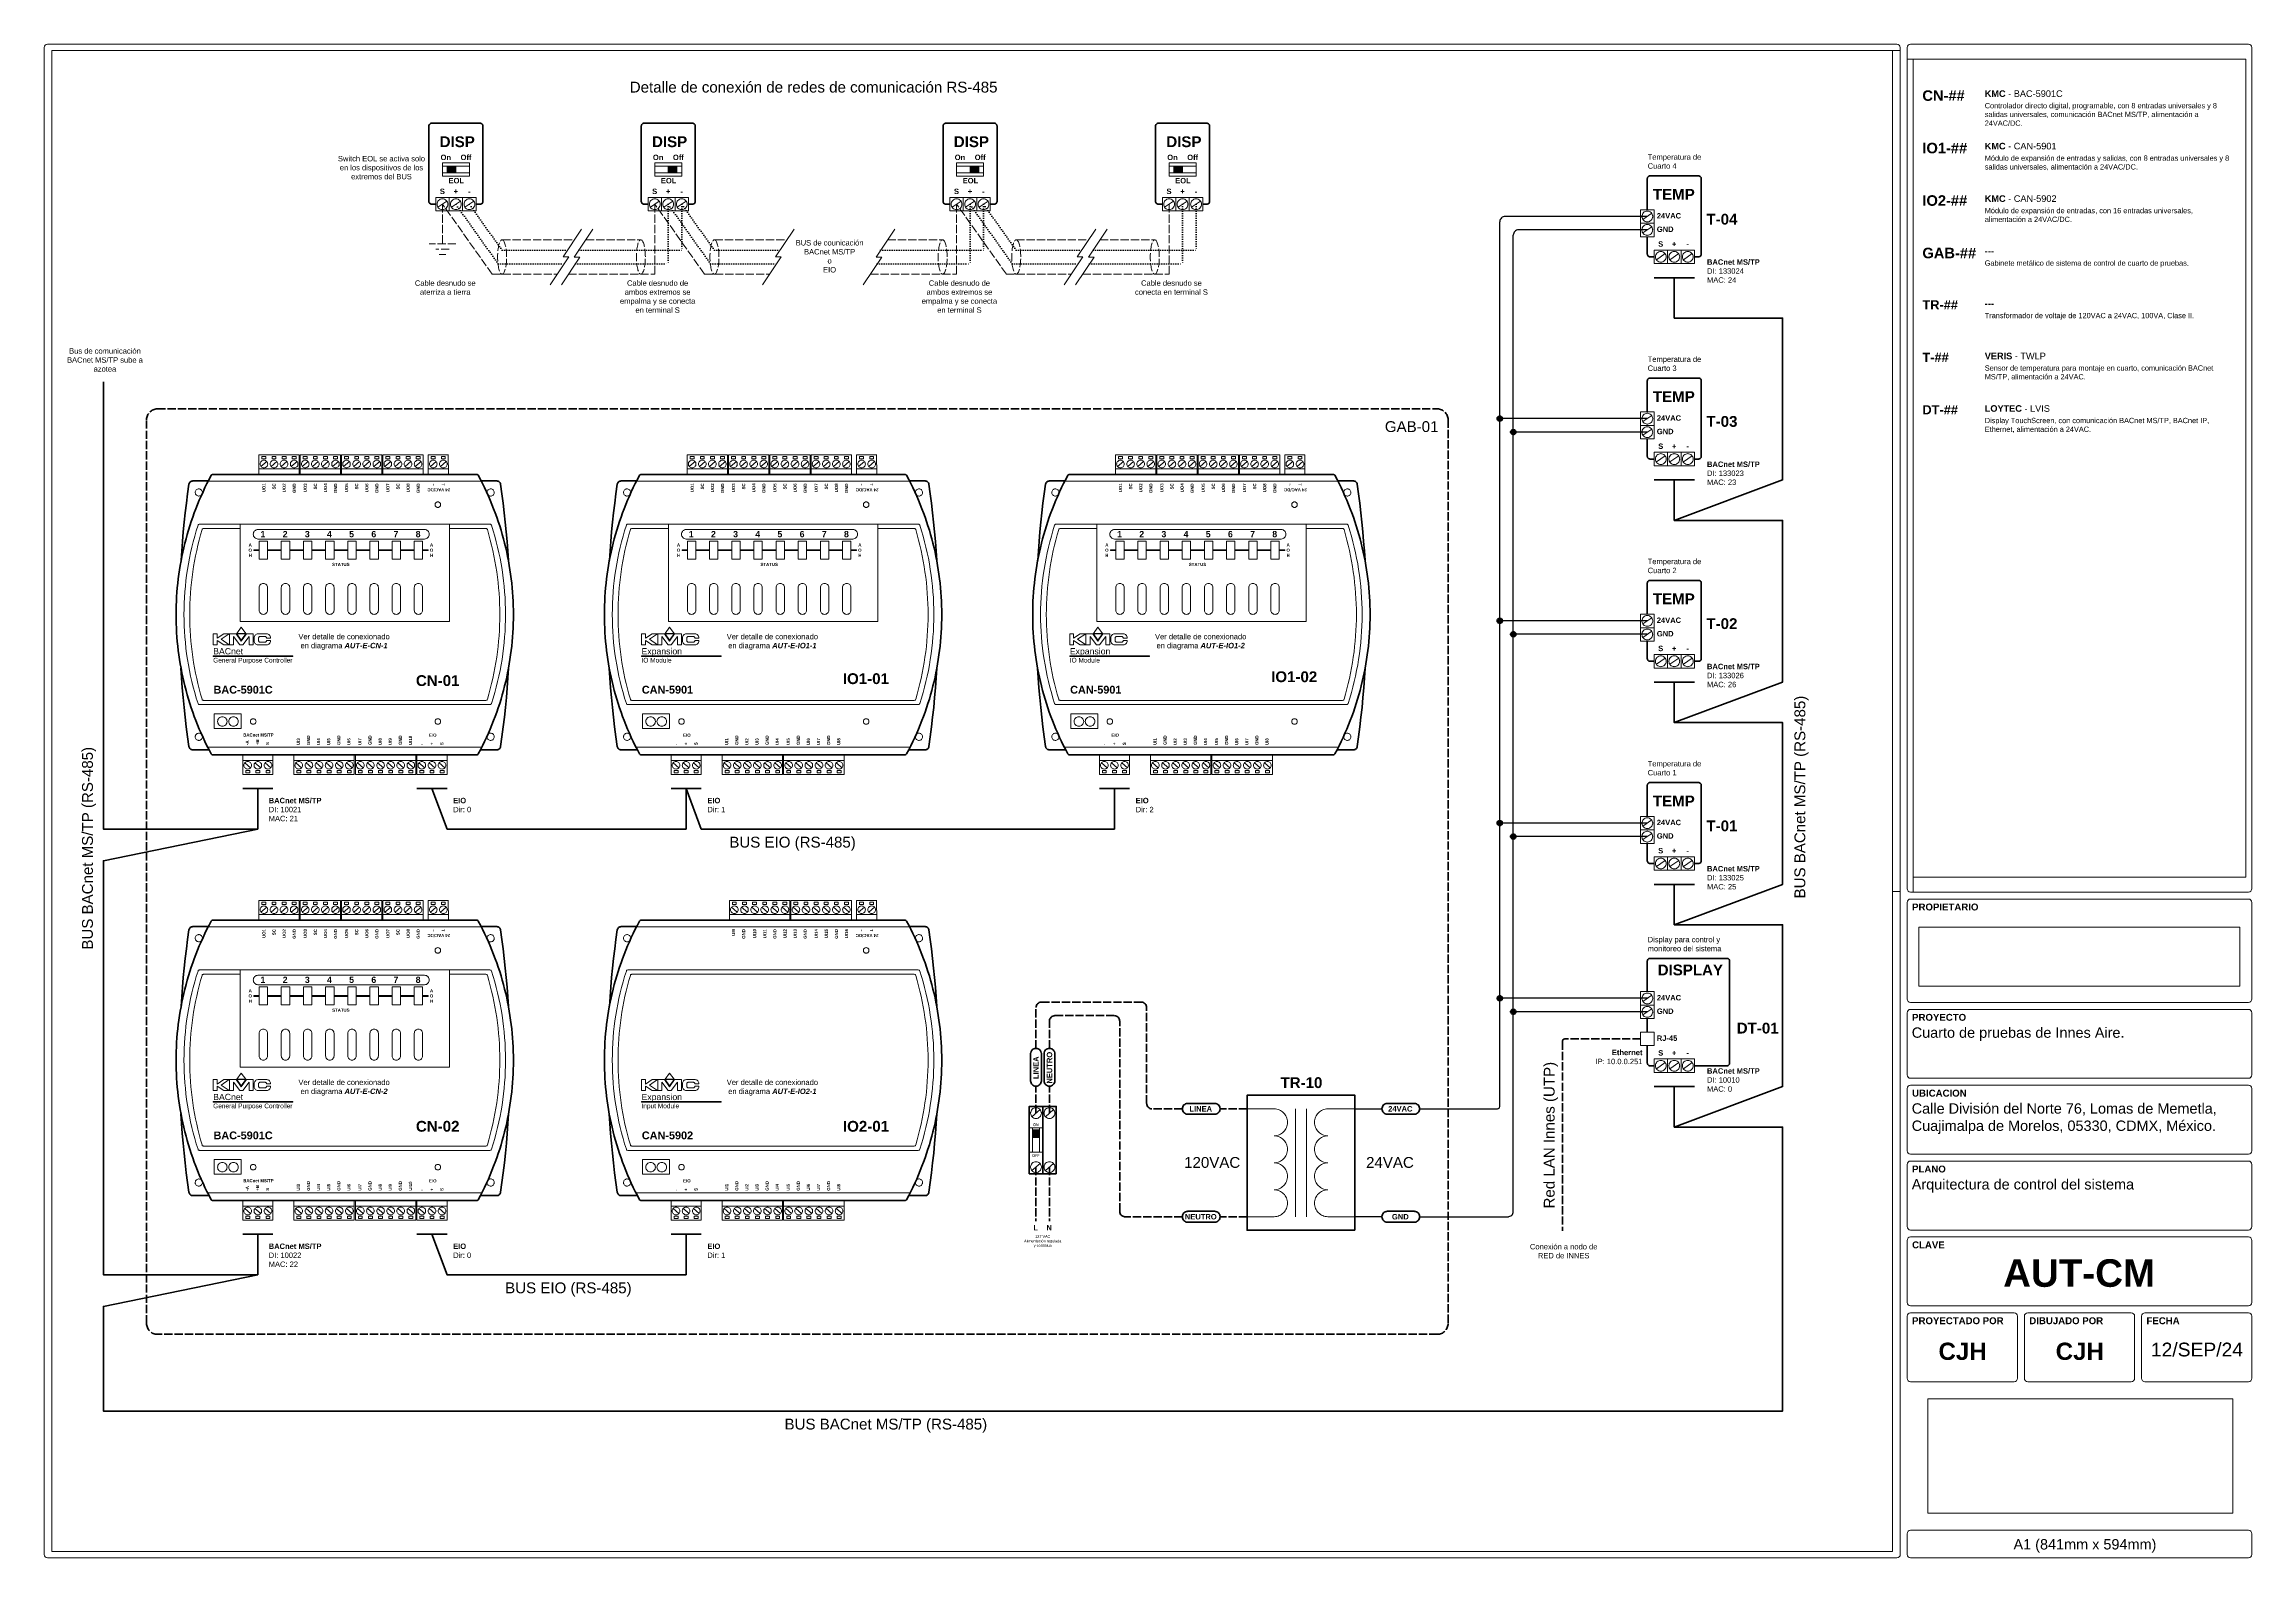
# Paper-space layout 'AUT-CM' of a CAD drawing. Header units: millimetres. Extents: x 10 to 822, y 2 to 558.
# The model-space entities are those that its viewports show. They can reach past a viewport. Long polylines and large blocks are cut down to what shows.
import ezdxf

# ---------------------------------------------------------------- set-up
doc = ezdxf.new("R2010")
doc.units = ezdxf.units.MM
doc.header["$LTSCALE"] = 0.25
doc.header["$MEASUREMENT"] = 0
doc.linetypes.add('ACAD_ISO02W100', pattern=[15, 12, -3])
doc.linetypes.add('ACAD_ISO07W100', pattern=[3, 0, -3])
doc.layers.get('0').update_dxf_attribs({"lineweight": 13})
for name, color, linetype, lineweight in [('AR COM', 7, 'Continuous', 70), ('CB-24V', 1, 'Continuous', 30), ('CB-BUS', 7, 'ACAD_ISO07W100', 30), ('CB-GND', 7, 'Continuous', 30), ('CB-PW', 54, 'ACAD_ISO02W100', 40), ('CB-PW-N', 7, 'ACAD_ISO02W100', 40), ('CNTR', 8, 'Continuous', 20), ('CNTR-Fr', 8, 'Continuous', 70), ('ELEM', 8, 'Continuous', 20), ('ELEM-Fr', 8, 'Continuous', 70), ('GAB', 9, 'ACAD_ISO02W100', 80), ('TAGS', 7, 'Continuous', 50)]:
    doc.layers.add(name, color=color, linetype=linetype, lineweight=lineweight)
doc.layers.add('FRAME', color=5, linetype='Continuous', lineweight=13, plot=False)
doc.styles.get("Standard").update_dxf_attribs({"font": 'arial.ttf'})
picture_1 = doc.add_image_def('image1.png', size_in_pixel=(1998, 747))
picture_2 = doc.add_image_def('image2.png', size_in_pixel=(523, 96))

msp = doc.modelspace()

# ---------------------------------------------------------------- hatches: boundary and pattern name
at = {"layer": 'CB-24V'}
h = msp.add_hatch(color=256, dxfattribs=at)
h.dxf.hatch_style = 1
h.paths.add_polyline_path([(1510.517, 1126.211, 1), (1512.517, 1126.211, 1)])
h = msp.add_hatch(color=256, dxfattribs=at)
h.dxf.hatch_style = 1
h.paths.add_polyline_path([(1510.517, 1051.25, 1), (1512.517, 1051.25, 1)])
h = msp.add_hatch(color=256, dxfattribs=at)
h.dxf.hatch_style = 1
h.paths.add_polyline_path([(1510.517, 976.289, 1), (1512.517, 976.289, 1)])
h = msp.add_hatch(color=256, dxfattribs=at)
h.dxf.hatch_style = 1
h.paths.add_polyline_path([(1512.525, 911.328, 1), (1510.525, 911.328, 1)])
at = {"layer": 'CB-GND'}
h = msp.add_hatch(color=256, dxfattribs=at)
h.dxf.hatch_style = 1
h.paths.add_polyline_path([(1515.517, 1121.211, 1), (1517.517, 1121.211, 1)])
h = msp.add_hatch(color=256, dxfattribs=at)
h.dxf.hatch_style = 1
h.paths.add_polyline_path([(1515.517, 1046.25, 1), (1517.517, 1046.25, 1)])
h = msp.add_hatch(color=256, dxfattribs=at)
h.dxf.hatch_style = 1
h.paths.add_polyline_path([(1515.517, 971.289, 1), (1517.517, 971.289, 1)])
h = msp.add_hatch(color=256, dxfattribs=at)
h.dxf.hatch_style = 1
h.paths.add_polyline_path([(1517.525, 906.328, 1), (1515.525, 906.328, 1)])
at = {"layer": 'ELEM'}
h = msp.add_hatch(dxfattribs=at)
h.set_pattern_fill('LINE', color=256)
h.set_pattern_definition([(0, (-100.65631, 0), (0, 0.125), [])])
h.paths.add_polyline_path([(1124.482, 1217.31), (1124.482, 1219.812), (1121.262, 1219.812), (1121.262, 1217.31)])
h = msp.add_hatch(dxfattribs=at)
h.set_pattern_fill('LINE', color=256)
h.set_pattern_definition([(0, (-21.91966, 0), (0, 0.125), [])])
h.paths.add_polyline_path([(1206.414, 1217.31), (1206.414, 1219.812), (1203.194, 1219.812), (1203.194, 1217.31)])
h = msp.add_hatch(dxfattribs=at)
h.set_pattern_fill('LINE', color=256)
h.set_pattern_definition([(0, (89.97821, 0), (0, 0.125), [])])
h.paths.add_polyline_path([(1318.312, 1217.31), (1318.312, 1219.812), (1315.092, 1219.812), (1315.092, 1217.31)])
h = msp.add_hatch(dxfattribs=at)
h.set_pattern_fill('LINE', color=256)
h.set_pattern_definition([(0, (168.77177, 0), (0, 0.125), [])])
h.paths.add_polyline_path([(1393.91, 1217.31), (1393.91, 1219.812), (1390.69, 1219.812), (1390.69, 1217.31)])
h = msp.add_hatch(dxfattribs=at)
h.set_pattern_fill('LINE', color=256)
h.set_pattern_definition([(0, (211.00531, 698.69762), (0, 0.125), [])])
h.paths.add_polyline_path([(1340.796, 862.585), (1338.296, 862.585), (1338.296, 859.677), (1340.796, 859.677)])

# ---------------------------------------------------------------- linework, layer by layer
at = {"color": 8, "linetype": 'ACAD_ISO02W100'}
for p, q in [((1137.95, 1179.725), (1119.47, 1205.676)), ((1119.501, 1205.676), (1119.501, 1191.017)), ((1216.687, 1179.725), (1198.206, 1205.676)), ((1198.238, 1205.676), (1198.238, 1179.728)), ((1328.585, 1179.725), (1310.104, 1205.676)), ((1310.136, 1205.676), (1310.136, 1179.728)), ((1388.929, 1205.676), (1388.929, 1179.728)), ((1124.501, 1191.017), (1114.501, 1191.017)), ((1122.001, 1189.017), (1117.001, 1189.017)), ((1120.751, 1187.017), (1118.251, 1187.017)), ((1141.619, 1192.505), (1168.474, 1192.505)), ((1172.662, 1192.505), (1193.043, 1192.505)), ((1220.356, 1192.505), (1247.21, 1192.505)), ((1284.56, 1192.505), (1304.941, 1192.505)), ((1332.254, 1192.505), (1359.108, 1192.505)), ((1363.296, 1192.505), (1383.677, 1192.505)), ((1137.946, 1179.725), (1162, 1179.725)), ((1166.188, 1179.725), (1198.238, 1179.725)), ((1216.682, 1179.725), (1240.737, 1179.725)), ((1278.086, 1179.725), (1310.136, 1179.725)), ((1328.58, 1179.725), (1352.635, 1179.725)), ((1356.823, 1179.725), (1388.872, 1179.725))]:
    msp.add_line(p, q, dxfattribs=at)
for points in [[(1171.092, 1196.411), (1164.199, 1186.129), (1166.293, 1186.129), (1159.4, 1175.846)], [(1175.262, 1196.383), (1168.369, 1186.101), (1170.463, 1186.101), (1163.57, 1175.818)], [(1249.829, 1196.411), (1242.936, 1186.129), (1245.03, 1186.129), (1238.137, 1175.846)], [(1287.16, 1196.383), (1280.267, 1186.101), (1282.361, 1186.101), (1275.468, 1175.818)], [(1361.727, 1196.411), (1354.834, 1186.129), (1356.928, 1186.129), (1350.034, 1175.846)], [(1365.897, 1196.383), (1359.003, 1186.101), (1361.097, 1186.101), (1354.204, 1175.818)]]:
    msp.add_lwpolyline(points)
for centre in [(1141.592, 1186.116), (1193.043, 1186.115), (1220.328, 1186.116), (1304.941, 1186.115), (1332.226, 1186.116), (1383.587, 1186.116)]:
    msp.add_ellipse(centre, major_axis=(0, 6.39), ratio=0.260739, dxfattribs=at)
at = {"layer": 'AR COM', "color": 32, "true_color": 0xcd6928}
for p, q in [((1568.717, 1178.441), (1583.717, 1178.441)), ((1568.717, 1103.48), (1583.717, 1103.48)), ((1576.217, 1103.48), (1576.217, 1088.48)), ((1568.717, 1028.519), (1583.717, 1028.519)), ((1576.217, 1028.519), (1576.217, 1013.519)), ((1045.439, 989.057), (1056.615, 989.057)), ((1051.027, 989.057), (1051.027, 974.057)), ((1568.717, 953.558), (1583.717, 953.558)), ((1576.217, 953.558), (1576.217, 938.558)), ((1568.717, 878.597), (1583.717, 878.597)), ((1576.217, 878.597), (1576.217, 863.597)), ((1045.439, 823.844), (1056.615, 823.844))]:
    msp.add_line(p, q, dxfattribs=at)
at = {"layer": 'AR COM', "color": 114, "true_color": 0x139b48}
for p, q in [((1109.998, 989.057), (1121.173, 989.057)), ((1204.244, 989.057), (1215.42, 989.057)), ((1363.049, 989.057), (1374.225, 989.057)), ((1109.998, 823.844), (1121.173, 823.844)), ((1204.244, 823.844), (1215.42, 823.844))]:
    msp.add_line(p, q, dxfattribs=at)
at = {"layer": 'AR COM', "color": 165, "linetype": 'ACAD_ISO02W100', "true_color": 0x5e67af}
for p, q in [((1534.735, 895.287), (1534.735, 825.162)), ((1563.717, 896.287), (1535.735, 896.287))]:
    msp.add_line(p, q, dxfattribs=at)
at = {"layer": 'AR COM', "color": 32, "true_color": 0xcd6928}
for points in [[(1576.217, 1178.441), (1576.217, 1163.441), (1616.377, 1163.441), (1616.377, 1103.48), (1576.217, 1088.48), (1616.377, 1088.48), (1616.377, 1028.519), (1576.217, 1013.519), (1616.377, 1013.519), (1616.377, 953.558), (1576.217, 938.558), (1616.377, 938.558), (1616.377, 878.597), (1576.217, 863.597), (1616.377, 863.597), (1616.377, 758.346), (993.754, 758.346), (993.754, 797.096), (1051.027, 808.844)], [(993.754, 1139.793), (993.754, 974.057), (1051.027, 974.057), (993.754, 962.309), (993.754, 808.844), (1051.027, 808.844), (1051.027, 823.844)]]:
    msp.add_lwpolyline(points, dxfattribs=at)
at = {"layer": 'AR COM', "color": 114, "true_color": 0x139b48}
for points in [[(1368.637, 989.057), (1368.637, 974.057), (1215.42, 974.057), (1209.832, 989.057), (1209.832, 974.057), (1121.173, 974.057), (1115.585, 989.057)], [(1209.832, 823.844), (1209.832, 808.844), (1121.173, 808.844), (1115.585, 823.844)]]:
    msp.add_lwpolyline(points, dxfattribs=at)
at = {"layer": 'AR COM', "color": 165, "linetype": 'ACAD_ISO02W100', "true_color": 0x5e67af}
msp.add_arc((1535.735, 895.287), 1, 90, 180, dxfattribs=at)
at = {"layer": 'CB-24V'}
for p, q in [((1511.517, 871.363), (1511.517, 1199.171)), ((1566.217, 1201.171), (1513.517, 1201.171)), ((1566.217, 1126.211), (1511.517, 1126.211)), ((1566.217, 1051.25), (1511.517, 1051.25)), ((1566.217, 976.289), (1511.517, 976.289)), ((1566.225, 911.328), (1511.525, 911.328)), ((1457.809, 870.363), (1467.809, 870.363)), ((1481.809, 870.363), (1510.517, 870.363))]:
    msp.add_line(p, q, dxfattribs=at)
for centre in [(1511.517, 1126.211), (1511.517, 1051.25), (1511.517, 976.289), (1511.525, 911.328)]:
    msp.add_circle(centre, 1, dxfattribs=at)
for centre, radius, start, end in [((1513.517, 1199.171), 2, 90, 180), ((1510.517, 871.363), 1, 270, 0)]:
    msp.add_arc(centre, radius, start, end, dxfattribs=at)
at = {"layer": 'CB-BUS', "color": 215, "true_color": 0xa953a0}
for p, q in [((1140.128, 1183.615), (1124.418, 1205.676)), ((1218.865, 1183.615), (1203.154, 1205.676)), ((1203.206, 1205.676), (1203.206, 1183.615)), ((1330.763, 1183.615), (1315.052, 1205.676)), ((1315.104, 1205.676), (1315.104, 1183.615)), ((1393.898, 1205.676), (1393.898, 1183.615)), ((1140.128, 1183.615), (1164.608, 1183.615)), ((1168.796, 1183.615), (1203.206, 1183.615)), ((1218.865, 1183.615), (1243.345, 1183.615)), ((1280.694, 1183.615), (1315.104, 1183.615)), ((1330.763, 1183.615), (1355.242, 1183.615)), ((1359.431, 1183.615), (1393.841, 1183.615))]:
    msp.add_line(p, q, dxfattribs=at)
at = {"layer": 'CB-BUS', "color": 6}
for p, q in [((1141.619, 1188.615), (1129.47, 1205.676)), ((1220.356, 1188.615), (1208.206, 1205.676)), ((1208.206, 1205.676), (1208.206, 1188.615)), ((1332.254, 1188.615), (1320.104, 1205.676)), ((1320.104, 1205.676), (1320.104, 1188.615)), ((1398.898, 1205.676), (1398.898, 1188.615)), ((1141.619, 1188.615), (1165.866, 1188.615)), ((1170.054, 1188.615), (1208.206, 1188.615)), ((1220.356, 1188.615), (1244.602, 1188.615)), ((1281.952, 1188.615), (1320.104, 1188.615)), ((1332.254, 1188.615), (1356.5, 1188.615)), ((1360.689, 1188.615), (1398.841, 1188.615))]:
    msp.add_line(p, q, dxfattribs=at)
at = {"layer": 'CB-GND'}
for p, q in [((1566.21, 1196.171), (1518.517, 1196.171)), ((1516.517, 832.363), (1516.517, 1194.171)), ((1566.21, 1121.211), (1516.517, 1121.211)), ((1566.21, 1046.25), (1516.517, 1046.25)), ((1566.21, 971.289), (1516.517, 971.289)), ((1566.217, 906.328), (1516.525, 906.328)), ((1467.809, 830.363), (1457.809, 830.363)), ((1481.809, 830.363), (1514.517, 830.363))]:
    msp.add_line(p, q, dxfattribs=at)
for centre in [(1516.517, 1121.211), (1516.517, 1046.25), (1516.517, 971.289), (1516.525, 906.328)]:
    msp.add_circle(centre, 1, dxfattribs=at)
for centre, start, end in [((1518.517, 1194.171), 90, 180), ((1514.517, 832.363), 270, 0)]:
    msp.add_arc(centre, 2, start, end, dxfattribs=at)
at = {"layer": 'CB-PW'}
for p, q in [((1341.546, 909.894), (1378.581, 909.894)), ((1339.546, 892.768), (1339.546, 907.894)), ((1380.581, 872.363), (1380.581, 907.894)), ((1339.546, 868.768), (1339.546, 878.768)), ((1393.809, 870.363), (1382.581, 870.363)), ((1417.809, 870.363), (1407.809, 870.363)), ((1339.546, 848.768), (1339.546, 828.768))]:
    msp.add_line(p, q, dxfattribs=at)
for centre, start, end in [((1341.546, 907.894), 90, 180), ((1378.581, 907.894), 0, 90), ((1382.581, 872.363), 180, 270)]:
    msp.add_arc(centre, 2, start, end, dxfattribs=at)
at = {"layer": 'CB-PW-N'}
for p, q in [((1344.546, 892.768), (1344.546, 902.894)), ((1346.546, 904.894), (1368.581, 904.894)), ((1370.581, 832.363), (1370.581, 902.894)), ((1344.546, 868.768), (1344.546, 878.768)), ((1344.546, 848.768), (1344.546, 828.768)), ((1393.809, 830.363), (1372.581, 830.363)), ((1417.809, 830.363), (1407.809, 830.363))]:
    msp.add_line(p, q, dxfattribs=at)
for centre, start, end in [((1346.546, 902.894), 90, 180), ((1368.581, 902.894), 0, 90), ((1372.581, 832.363), 180, 270)]:
    msp.add_arc(centre, 2, start, end, dxfattribs=at)
at = {"layer": 'CNTR'}
for p, q in [((1054.329, 1110.287), (1052.196, 1108.426)), ((1058.076, 1110.287), (1055.943, 1108.426)), ((1061.823, 1110.287), (1059.69, 1108.426)), ((1065.57, 1110.287), (1063.437, 1108.426)), ((1069.65, 1110.287), (1067.517, 1108.426)), ((1073.397, 1110.287), (1071.264, 1108.426)), ((1077.144, 1110.287), (1075.011, 1108.426)), ((1080.891, 1110.287), (1078.758, 1108.426)), ((1084.971, 1110.287), (1082.838, 1108.426)), ((1088.718, 1110.287), (1086.585, 1108.426)), ((1092.465, 1110.287), (1090.332, 1108.426)), ((1096.212, 1110.287), (1094.08, 1108.426)), ((1100.292, 1110.287), (1098.16, 1108.426)), ((1104.039, 1110.287), (1101.907, 1108.426)), ((1107.786, 1110.287), (1105.654, 1108.426)), ((1111.533, 1110.287), (1109.401, 1108.426)), ((1114.219, 1107.542), (1121.681, 1107.542)), ((1117.126, 1110.287), (1114.994, 1108.426)), ((1120.873, 1110.287), (1118.741, 1108.426)), ((1213.134, 1110.287), (1211.001, 1108.426)), ((1216.881, 1110.287), (1214.748, 1108.426)), ((1220.628, 1110.287), (1218.495, 1108.426)), ((1224.375, 1110.287), (1222.242, 1108.426)), ((1228.455, 1110.287), (1226.322, 1108.426)), ((1232.202, 1110.287), (1230.069, 1108.426)), ((1235.949, 1110.287), (1233.816, 1108.426)), ((1239.696, 1110.287), (1237.563, 1108.426)), ((1243.776, 1110.287), (1241.643, 1108.426)), ((1247.523, 1110.287), (1245.39, 1108.426)), ((1251.27, 1110.287), (1249.137, 1108.426)), ((1255.017, 1110.287), (1252.884, 1108.426)), ((1259.097, 1110.287), (1256.965, 1108.426)), ((1262.844, 1110.287), (1260.712, 1108.426)), ((1266.591, 1110.287), (1264.459, 1108.426)), ((1270.338, 1110.287), (1268.206, 1108.426)), ((1273.024, 1107.542), (1280.485, 1107.542)), ((1275.931, 1110.287), (1273.799, 1108.426)), ((1279.678, 1110.287), (1277.546, 1108.426)), ((1371.938, 1110.287), (1369.806, 1108.426)), ((1375.685, 1110.287), (1373.553, 1108.426)), ((1379.433, 1110.287), (1377.3, 1108.426)), ((1383.18, 1110.287), (1381.047, 1108.426)), ((1387.26, 1110.287), (1385.127, 1108.426)), ((1391.007, 1110.287), (1388.874, 1108.426)), ((1394.754, 1110.287), (1392.621, 1108.426)), ((1398.501, 1110.287), (1396.368, 1108.426)), ((1402.581, 1110.287), (1400.448, 1108.426)), ((1406.328, 1110.287), (1404.195, 1108.426)), ((1410.075, 1110.287), (1407.942, 1108.426)), ((1413.822, 1110.287), (1411.689, 1108.426)), ((1417.902, 1110.287), (1415.769, 1108.426)), ((1421.649, 1110.287), (1419.516, 1108.426)), ((1425.396, 1110.287), (1423.264, 1108.426)), ((1429.143, 1110.287), (1427.011, 1108.426)), ((1431.829, 1107.542), (1439.29, 1107.542)), ((1434.736, 1110.287), (1432.603, 1108.426)), ((1438.483, 1110.287), (1436.35, 1108.426)), ((1032.601, 1102.979), (1133.909, 1102.979)), ((1191.406, 1102.979), (1292.714, 1102.979)), ((1350.211, 1102.979), (1451.519, 1102.979)), ((1134.084, 1004.435), (1032.426, 1004.435)), ((1056.615, 999.527), (1045.439, 999.527)), ((1048.346, 996.783), (1046.214, 998.643)), ((1052.093, 996.783), (1049.961, 998.643)), ((1055.84, 996.783), (1053.708, 998.643)), ((1086.784, 999.527), (1064.367, 999.527)), ((1067.274, 996.783), (1065.141, 998.643)), ((1071.021, 996.783), (1068.888, 998.643)), ((1074.768, 996.783), (1072.635, 998.643)), ((1078.515, 996.783), (1076.382, 998.643)), ((1082.262, 996.783), (1080.129, 998.643)), ((1086.009, 996.783), (1083.876, 998.643)), ((1109.599, 999.527), (1087.182, 999.527)), ((1090.089, 996.783), (1087.957, 998.643)), ((1093.836, 996.783), (1091.704, 998.643)), ((1097.583, 996.783), (1095.451, 998.643)), ((1101.33, 996.783), (1099.198, 998.643)), ((1105.077, 996.783), (1102.945, 998.643)), ((1108.825, 996.783), (1106.692, 998.643)), ((1121.173, 999.527), (1109.998, 999.527)), ((1112.905, 996.783), (1110.772, 998.643)), ((1116.652, 996.783), (1114.519, 998.643)), ((1120.399, 996.783), (1118.266, 998.643)), ((1292.889, 1004.435), (1191.231, 1004.435)), ((1215.42, 999.527), (1204.244, 999.527)), ((1207.151, 996.783), (1205.019, 998.643)), ((1210.898, 996.783), (1208.766, 998.643)), ((1214.645, 996.783), (1212.513, 998.643)), ((1245.588, 999.527), (1223.172, 999.527)), ((1226.079, 996.783), (1223.946, 998.643)), ((1229.826, 996.783), (1227.693, 998.643)), ((1233.573, 996.783), (1231.44, 998.643)), ((1237.32, 996.783), (1235.187, 998.643)), ((1241.067, 996.783), (1238.934, 998.643)), ((1244.814, 996.783), (1242.681, 998.643)), ((1268.404, 999.527), (1245.987, 999.527)), ((1248.894, 996.783), (1246.761, 998.643)), ((1252.641, 996.783), (1250.509, 998.643)), ((1256.388, 996.783), (1254.256, 998.643)), ((1260.135, 996.783), (1258.003, 998.643)), ((1263.882, 996.783), (1261.75, 998.643)), ((1267.629, 996.783), (1265.497, 998.643)), ((1451.694, 1004.435), (1350.036, 1004.435)), ((1374.225, 999.527), (1363.049, 999.527)), ((1365.956, 996.783), (1363.823, 998.643)), ((1369.703, 996.783), (1367.57, 998.643)), ((1373.45, 996.783), (1371.318, 998.643)), ((1404.393, 999.527), (1381.977, 999.527)), ((1384.884, 996.783), (1382.751, 998.643)), ((1388.631, 996.783), (1386.498, 998.643)), ((1392.378, 996.783), (1390.245, 998.643)), ((1396.125, 996.783), (1393.992, 998.643)), ((1399.872, 996.783), (1397.739, 998.643)), ((1403.619, 996.783), (1401.486, 998.643)), ((1427.209, 999.527), (1404.792, 999.527)), ((1407.699, 996.783), (1405.566, 998.643)), ((1411.446, 996.783), (1409.313, 998.643)), ((1415.193, 996.783), (1413.06, 998.643)), ((1418.94, 996.783), (1416.808, 998.643)), ((1422.687, 996.783), (1420.555, 998.643)), ((1426.434, 996.783), (1424.302, 998.643)), ((1054.329, 945.074), (1052.196, 943.214)), ((1058.076, 945.074), (1055.943, 943.214)), ((1061.823, 945.074), (1059.69, 943.214)), ((1065.57, 945.074), (1063.437, 943.214)), ((1069.65, 945.074), (1067.517, 943.214)), ((1073.397, 945.074), (1071.264, 943.214)), ((1077.144, 945.074), (1075.011, 943.214)), ((1080.891, 945.074), (1078.758, 943.214)), ((1084.971, 945.074), (1082.838, 943.214)), ((1088.718, 945.074), (1086.585, 943.214)), ((1092.465, 945.074), (1090.332, 943.214)), ((1096.212, 945.074), (1094.08, 943.214)), ((1100.292, 945.074), (1098.16, 943.214)), ((1104.039, 945.074), (1101.907, 943.214)), ((1107.786, 945.074), (1105.654, 943.214)), ((1111.533, 945.074), (1109.401, 943.214)), ((1114.219, 942.33), (1121.681, 942.33)), ((1117.126, 945.074), (1114.994, 943.214)), ((1120.873, 945.074), (1118.741, 943.214)), ((1225.881, 942.33), (1248.297, 942.33)), ((1226.655, 945.074), (1228.788, 943.214)), ((1230.402, 945.074), (1232.535, 943.214)), ((1234.149, 945.074), (1236.282, 943.214)), ((1237.896, 945.074), (1240.029, 943.214)), ((1241.643, 945.074), (1243.776, 943.214)), ((1245.39, 945.074), (1247.523, 943.214)), ((1248.696, 942.33), (1271.113, 942.33)), ((1249.47, 945.074), (1251.603, 943.214)), ((1253.217, 945.074), (1255.35, 943.214)), ((1256.965, 945.074), (1259.097, 943.214)), ((1260.712, 945.074), (1262.844, 943.214)), ((1264.459, 945.074), (1266.591, 943.214)), ((1268.206, 945.074), (1270.338, 943.214)), ((1273.024, 942.33), (1280.485, 942.33)), ((1275.931, 945.074), (1273.799, 943.214)), ((1279.678, 945.074), (1277.546, 943.214)), ((1032.601, 937.766), (1133.909, 937.766)), ((1191.406, 937.766), (1292.714, 937.766)), ((1134.084, 839.223), (1032.426, 839.223)), ((1292.889, 839.223), (1191.231, 839.223)), ((1056.615, 834.315), (1045.439, 834.315)), ((1048.346, 831.57), (1046.214, 833.43)), ((1052.093, 831.57), (1049.961, 833.43)), ((1055.84, 831.57), (1053.708, 833.43)), ((1086.784, 834.315), (1064.367, 834.315)), ((1067.274, 831.57), (1065.141, 833.43)), ((1071.021, 831.57), (1068.888, 833.43)), ((1074.768, 831.57), (1072.635, 833.43)), ((1078.515, 831.57), (1076.382, 833.43)), ((1082.262, 831.57), (1080.129, 833.43)), ((1086.009, 831.57), (1083.876, 833.43)), ((1109.599, 834.315), (1087.182, 834.315)), ((1090.089, 831.57), (1087.957, 833.43)), ((1093.836, 831.57), (1091.704, 833.43)), ((1097.583, 831.57), (1095.451, 833.43)), ((1101.33, 831.57), (1099.198, 833.43)), ((1105.077, 831.57), (1102.945, 833.43)), ((1108.825, 831.57), (1106.692, 833.43)), ((1121.173, 834.315), (1109.998, 834.315)), ((1112.905, 831.57), (1110.772, 833.43)), ((1116.652, 831.57), (1114.519, 833.43)), ((1120.399, 831.57), (1118.266, 833.43)), ((1215.42, 834.315), (1204.244, 834.315)), ((1207.151, 831.57), (1205.019, 833.43)), ((1210.898, 831.57), (1208.766, 833.43)), ((1214.645, 831.57), (1212.513, 833.43)), ((1245.588, 834.315), (1223.172, 834.315)), ((1226.079, 831.57), (1223.946, 833.43)), ((1229.826, 831.57), (1227.693, 833.43)), ((1233.573, 831.57), (1231.44, 833.43)), ((1237.32, 831.57), (1235.187, 833.43)), ((1241.067, 831.57), (1238.934, 833.43)), ((1244.814, 831.57), (1242.681, 833.43)), ((1268.404, 834.315), (1245.987, 834.315)), ((1248.894, 831.57), (1246.761, 833.43)), ((1252.641, 831.57), (1250.509, 833.43)), ((1256.388, 831.57), (1254.256, 833.43)), ((1260.135, 831.57), (1258.003, 833.43)), ((1263.882, 831.57), (1261.75, 833.43)), ((1267.629, 831.57), (1265.497, 833.43))]:
    msp.add_line(p, q, dxfattribs=at)
for points in [[(1051.422, 1112.782), (1066.344, 1112.782), (1066.344, 1107.542), (1051.422, 1107.542)], [(1051.422, 1107.542), (1066.344, 1107.542), (1066.344, 1105.483), (1051.422, 1105.483)], [(1052.55, 1112.145), (1053.995, 1112.145), (1053.995, 1111.337), (1052.55, 1111.337)], [(1056.297, 1112.145), (1057.742, 1112.145), (1057.742, 1111.337), (1056.297, 1111.337)], [(1060.044, 1112.145), (1061.49, 1112.145), (1061.49, 1111.337), (1060.044, 1111.337)], [(1063.791, 1112.145), (1065.237, 1112.145), (1065.237, 1111.337), (1063.791, 1111.337)], [(1066.743, 1112.782), (1081.665, 1112.782), (1081.665, 1107.542), (1066.743, 1107.542)], [(1066.743, 1107.542), (1081.665, 1107.542), (1081.665, 1105.483), (1066.743, 1105.483)], [(1067.871, 1112.145), (1069.317, 1112.145), (1069.317, 1111.337), (1067.871, 1111.337)], [(1071.618, 1112.145), (1073.064, 1112.145), (1073.064, 1111.337), (1071.618, 1111.337)], [(1075.365, 1112.145), (1076.811, 1112.145), (1076.811, 1111.337), (1075.365, 1111.337)], [(1079.112, 1112.145), (1080.558, 1112.145), (1080.558, 1111.337), (1079.112, 1111.337)], [(1082.064, 1112.782), (1096.987, 1112.782), (1096.987, 1107.542), (1082.064, 1107.542)], [(1082.064, 1107.542), (1096.987, 1107.542), (1096.987, 1105.483), (1082.064, 1105.483)], [(1083.192, 1112.145), (1084.638, 1112.145), (1084.638, 1111.337), (1083.192, 1111.337)], [(1086.939, 1112.145), (1088.385, 1112.145), (1088.385, 1111.337), (1086.939, 1111.337)], [(1090.686, 1112.145), (1092.132, 1112.145), (1092.132, 1111.337), (1090.686, 1111.337)], [(1094.433, 1112.145), (1095.879, 1112.145), (1095.879, 1111.337), (1094.433, 1111.337)], [(1097.385, 1112.782), (1112.308, 1112.782), (1112.308, 1107.542), (1097.385, 1107.542)], [(1097.385, 1107.542), (1112.308, 1107.542), (1112.308, 1105.483), (1097.385, 1105.483)], [(1098.513, 1112.145), (1099.959, 1112.145), (1099.959, 1111.337), (1098.513, 1111.337)], [(1102.26, 1112.145), (1103.706, 1112.145), (1103.706, 1111.337), (1102.26, 1111.337)], [(1106.008, 1112.145), (1107.453, 1112.145), (1107.453, 1111.337), (1106.008, 1111.337)], [(1109.755, 1112.145), (1111.2, 1112.145), (1111.2, 1111.337), (1109.755, 1111.337)], [(1115.347, 1112.145), (1116.793, 1112.145), (1116.793, 1111.337), (1115.347, 1111.337)], [(1119.094, 1112.145), (1120.54, 1112.145), (1120.54, 1111.337), (1119.094, 1111.337)], [(1210.226, 1112.782), (1225.149, 1112.782), (1225.149, 1107.542), (1210.226, 1107.542)], [(1210.226, 1107.542), (1225.149, 1107.542), (1225.149, 1105.483), (1210.226, 1105.483)], [(1211.355, 1112.145), (1212.8, 1112.145), (1212.8, 1111.337), (1211.355, 1111.337)], [(1215.102, 1112.145), (1216.547, 1112.145), (1216.547, 1111.337), (1215.102, 1111.337)], [(1218.849, 1112.145), (1220.294, 1112.145), (1220.294, 1111.337), (1218.849, 1111.337)], [(1222.596, 1112.145), (1224.041, 1112.145), (1224.041, 1111.337), (1222.596, 1111.337)], [(1225.548, 1112.782), (1240.47, 1112.782), (1240.47, 1107.542), (1225.548, 1107.542)], [(1225.548, 1107.542), (1240.47, 1107.542), (1240.47, 1105.483), (1225.548, 1105.483)], [(1226.676, 1112.145), (1228.122, 1112.145), (1228.122, 1111.337), (1226.676, 1111.337)], [(1230.423, 1112.145), (1231.869, 1112.145), (1231.869, 1111.337), (1230.423, 1111.337)], [(1234.17, 1112.145), (1235.616, 1112.145), (1235.616, 1111.337), (1234.17, 1111.337)], [(1237.917, 1112.145), (1239.363, 1112.145), (1239.363, 1111.337), (1237.917, 1111.337)], [(1240.869, 1112.782), (1255.792, 1112.782), (1255.792, 1107.542), (1240.869, 1107.542)], [(1240.869, 1107.542), (1255.792, 1107.542), (1255.792, 1105.483), (1240.869, 1105.483)], [(1241.997, 1112.145), (1243.443, 1112.145), (1243.443, 1111.337), (1241.997, 1111.337)], [(1245.744, 1112.145), (1247.19, 1112.145), (1247.19, 1111.337), (1245.744, 1111.337)], [(1249.491, 1112.145), (1250.937, 1112.145), (1250.937, 1111.337), (1249.491, 1111.337)], [(1253.238, 1112.145), (1254.684, 1112.145), (1254.684, 1111.337), (1253.238, 1111.337)], [(1256.19, 1112.782), (1271.113, 1112.782), (1271.113, 1107.542), (1256.19, 1107.542)], [(1256.19, 1107.542), (1271.113, 1107.542), (1271.113, 1105.483), (1256.19, 1105.483)], [(1257.318, 1112.145), (1258.764, 1112.145), (1258.764, 1111.337), (1257.318, 1111.337)], [(1261.065, 1112.145), (1262.511, 1112.145), (1262.511, 1111.337), (1261.065, 1111.337)], [(1264.812, 1112.145), (1266.258, 1112.145), (1266.258, 1111.337), (1264.812, 1111.337)], [(1268.559, 1112.145), (1270.005, 1112.145), (1270.005, 1111.337), (1268.559, 1111.337)], [(1274.152, 1112.145), (1275.598, 1112.145), (1275.598, 1111.337), (1274.152, 1111.337)], [(1277.899, 1112.145), (1279.345, 1112.145), (1279.345, 1111.337), (1277.899, 1111.337)], [(1369.031, 1112.782), (1383.954, 1112.782), (1383.954, 1107.542), (1369.031, 1107.542)], [(1369.031, 1107.542), (1383.954, 1107.542), (1383.954, 1105.483), (1369.031, 1105.483)], [(1370.16, 1112.145), (1371.605, 1112.145), (1371.605, 1111.337), (1370.16, 1111.337)], [(1373.907, 1112.145), (1375.352, 1112.145), (1375.352, 1111.337), (1373.907, 1111.337)], [(1377.654, 1112.145), (1379.099, 1112.145), (1379.099, 1111.337), (1377.654, 1111.337)], [(1381.401, 1112.145), (1382.846, 1112.145), (1382.846, 1111.337), (1381.401, 1111.337)], [(1384.353, 1112.782), (1399.275, 1112.782), (1399.275, 1107.542), (1384.353, 1107.542)], [(1384.353, 1107.542), (1399.275, 1107.542), (1399.275, 1105.483), (1384.353, 1105.483)], [(1385.481, 1112.145), (1386.926, 1112.145), (1386.926, 1111.337), (1385.481, 1111.337)], [(1389.228, 1112.145), (1390.674, 1112.145), (1390.674, 1111.337), (1389.228, 1111.337)], [(1392.975, 1112.145), (1394.421, 1112.145), (1394.421, 1111.337), (1392.975, 1111.337)], [(1396.722, 1112.145), (1398.168, 1112.145), (1398.168, 1111.337), (1396.722, 1111.337)], [(1399.674, 1112.782), (1414.596, 1112.782), (1414.596, 1107.542), (1399.674, 1107.542)], [(1399.674, 1107.542), (1414.596, 1107.542), (1414.596, 1105.483), (1399.674, 1105.483)], [(1400.802, 1112.145), (1402.248, 1112.145), (1402.248, 1111.337), (1400.802, 1111.337)], [(1404.549, 1112.145), (1405.995, 1112.145), (1405.995, 1111.337), (1404.549, 1111.337)], [(1408.296, 1112.145), (1409.742, 1112.145), (1409.742, 1111.337), (1408.296, 1111.337)], [(1412.043, 1112.145), (1413.489, 1112.145), (1413.489, 1111.337), (1412.043, 1111.337)], [(1414.995, 1112.782), (1429.918, 1112.782), (1429.918, 1107.542), (1414.995, 1107.542)], [(1414.995, 1107.542), (1429.918, 1107.542), (1429.918, 1105.483), (1414.995, 1105.483)], [(1416.123, 1112.145), (1417.569, 1112.145), (1417.569, 1111.337), (1416.123, 1111.337)], [(1419.87, 1112.145), (1421.316, 1112.145), (1421.316, 1111.337), (1419.87, 1111.337)], [(1423.617, 1112.145), (1425.063, 1112.145), (1425.063, 1111.337), (1423.617, 1111.337)], [(1427.364, 1112.145), (1428.81, 1112.145), (1428.81, 1111.337), (1427.364, 1111.337)], [(1432.957, 1112.145), (1434.403, 1112.145), (1434.403, 1111.337), (1432.957, 1111.337)], [(1436.704, 1112.145), (1438.15, 1112.145), (1438.15, 1111.337), (1436.704, 1111.337)], [(1044.533, 1087.041), (1122.084, 1087.041), (1122.084, 1051.015), (1044.533, 1051.015)], [(1051.507, 1080.749), (1054.622, 1080.749), (1054.622, 1074.115), (1051.507, 1074.115)], [(1059.724, 1080.749), (1062.839, 1080.749), (1062.839, 1074.115), (1059.724, 1074.115)], [(1067.941, 1080.749), (1071.056, 1080.749), (1071.056, 1074.115), (1067.941, 1074.115)], [(1076.158, 1080.749), (1079.274, 1080.749), (1079.274, 1074.115), (1076.158, 1074.115)], [(1084.376, 1080.749), (1087.491, 1080.749), (1087.491, 1074.115), (1084.376, 1074.115)], [(1092.593, 1080.749), (1095.708, 1080.749), (1095.708, 1074.115), (1092.593, 1074.115)], [(1100.81, 1080.749), (1103.925, 1080.749), (1103.925, 1074.115), (1100.81, 1074.115)], [(1109.027, 1080.749), (1112.142, 1080.749), (1112.142, 1074.115), (1109.027, 1074.115)], [(1203.338, 1087.041), (1280.889, 1087.041), (1280.889, 1051.015), (1203.338, 1051.015)], [(1210.312, 1080.749), (1213.427, 1080.749), (1213.427, 1074.115), (1210.312, 1074.115)], [(1218.529, 1080.749), (1221.644, 1080.749), (1221.644, 1074.115), (1218.529, 1074.115)], [(1226.746, 1080.749), (1229.861, 1080.749), (1229.861, 1074.115), (1226.746, 1074.115)], [(1234.963, 1080.749), (1238.078, 1080.749), (1238.078, 1074.115), (1234.963, 1074.115)], [(1243.18, 1080.749), (1246.296, 1080.749), (1246.296, 1074.115), (1243.18, 1074.115)], [(1251.398, 1080.749), (1254.513, 1080.749), (1254.513, 1074.115), (1251.398, 1074.115)], [(1259.615, 1080.749), (1262.73, 1080.749), (1262.73, 1074.115), (1259.615, 1074.115)], [(1267.832, 1080.749), (1270.947, 1080.749), (1270.947, 1074.115), (1267.832, 1074.115)], [(1362.143, 1087.041), (1439.694, 1087.041), (1439.694, 1051.015), (1362.143, 1051.015)], [(1369.117, 1080.749), (1372.232, 1080.749), (1372.232, 1074.115), (1369.117, 1074.115)], [(1377.334, 1080.749), (1380.449, 1080.749), (1380.449, 1074.115), (1377.334, 1074.115)], [(1385.551, 1080.749), (1388.666, 1080.749), (1388.666, 1074.115), (1385.551, 1074.115)], [(1393.768, 1080.749), (1396.883, 1080.749), (1396.883, 1074.115), (1393.768, 1074.115)], [(1401.985, 1080.749), (1405.101, 1080.749), (1405.101, 1074.115), (1401.985, 1074.115)], [(1410.203, 1080.749), (1413.318, 1080.749), (1413.318, 1074.115), (1410.203, 1074.115)], [(1418.42, 1080.749), (1421.535, 1080.749), (1421.535, 1074.115), (1418.42, 1074.115)], [(1426.637, 1080.749), (1429.752, 1080.749), (1429.752, 1074.115), (1426.637, 1074.115)], [(1043.26, 1046.543), (1046.555, 1046.543), (1044.908, 1048.847)], [(1202.065, 1046.543), (1205.36, 1046.543), (1203.713, 1048.847)], [(1360.87, 1046.543), (1364.165, 1046.543), (1362.518, 1048.847)], [(1040.414, 1046.393), (1038.371, 1046.393), (1035.907, 1044.757), (1035.907, 1046.393), (1034.456, 1046.393), (1034.456, 1042.376), (1035.907, 1042.376), (1035.907, 1044.012), (1038.371, 1042.376), (1040.414, 1042.376), (1037.388, 1044.385)], [(1049.336, 1042.376), (1049.336, 1046.393), (1046.766, 1046.393), (1044.908, 1043.759), (1043.05, 1046.393), (1040.48, 1046.393), (1040.48, 1042.376), (1042.022, 1042.376), (1042.022, 1045.484), (1044.328, 1042.376), (1045.488, 1042.376), (1047.794, 1045.484), (1047.794, 1042.376)], [(1043.26, 1046.393), (1046.555, 1046.393), (1044.908, 1044.088)], [(1199.219, 1046.393), (1197.176, 1046.393), (1194.711, 1044.757), (1194.711, 1046.393), (1193.261, 1046.393), (1193.261, 1042.376), (1194.711, 1042.376), (1194.711, 1044.012), (1197.176, 1042.376), (1199.219, 1042.376), (1196.193, 1044.385)], [(1208.141, 1042.376), (1208.141, 1046.393), (1205.571, 1046.393), (1203.713, 1043.759), (1201.854, 1046.393), (1199.285, 1046.393), (1199.285, 1042.376), (1200.826, 1042.376), (1200.826, 1045.484), (1203.133, 1042.376), (1204.293, 1042.376), (1206.599, 1045.484), (1206.599, 1042.376)], [(1202.065, 1046.393), (1205.36, 1046.393), (1203.713, 1044.088)], [(1358.024, 1046.393), (1355.981, 1046.393), (1353.516, 1044.757), (1353.516, 1046.393), (1352.065, 1046.393), (1352.065, 1042.376), (1353.516, 1042.376), (1353.516, 1044.012), (1355.981, 1042.376), (1358.024, 1042.376), (1354.998, 1044.385)], [(1366.946, 1042.376), (1366.946, 1046.393), (1364.376, 1046.393), (1362.518, 1043.759), (1360.659, 1046.393), (1358.089, 1046.393), (1358.089, 1042.376), (1359.631, 1042.376), (1359.631, 1045.484), (1361.938, 1042.376), (1363.097, 1042.376), (1365.404, 1045.484), (1365.404, 1042.376)], [(1360.87, 1046.393), (1364.165, 1046.393), (1362.518, 1044.088)], [(1034.456, 1038.298), (1064.028, 1038.298), (1064.028, 1038.034), (1034.456, 1038.034)], [(1193.261, 1038.298), (1222.833, 1038.298), (1222.833, 1038.034), (1193.261, 1038.034)], [(1352.065, 1038.298), (1381.638, 1038.298), (1381.638, 1038.034), (1352.065, 1038.034)], [(1034.816, 1016.831), (1044.867, 1016.831), (1044.867, 1011.329), (1034.816, 1011.329)], [(1193.621, 1016.831), (1203.671, 1016.831), (1203.671, 1011.329), (1193.621, 1011.329)], [(1352.426, 1016.831), (1362.476, 1016.831), (1362.476, 1011.329), (1352.426, 1011.329)], [(1056.615, 994.288), (1056.615, 1001.586), (1045.439, 1001.586), (1045.439, 994.288)], [(1086.784, 994.288), (1086.784, 1001.586), (1064.367, 1001.586), (1064.367, 994.288)], [(1109.599, 994.288), (1109.599, 1001.586), (1087.182, 1001.586), (1087.182, 994.288)], [(1121.173, 994.288), (1121.173, 1001.586), (1109.998, 1001.586), (1109.998, 994.288)], [(1215.42, 994.288), (1215.42, 1001.586), (1204.244, 1001.586), (1204.244, 994.288)], [(1245.588, 994.288), (1245.588, 1001.586), (1223.172, 1001.586), (1223.172, 994.288)], [(1268.404, 994.288), (1268.404, 1001.586), (1245.987, 1001.586), (1245.987, 994.288)], [(1374.225, 994.288), (1374.225, 1001.586), (1363.049, 1001.586), (1363.049, 994.288)], [(1404.393, 994.288), (1404.393, 1001.586), (1381.977, 1001.586), (1381.977, 994.288)], [(1427.209, 994.288), (1427.209, 1001.586), (1404.792, 1001.586), (1404.792, 994.288)], [(1046.567, 994.924), (1048.013, 994.924), (1048.013, 995.732), (1046.567, 995.732)], [(1050.314, 994.924), (1051.76, 994.924), (1051.76, 995.732), (1050.314, 995.732)], [(1054.061, 994.924), (1055.507, 994.924), (1055.507, 995.732), (1054.061, 995.732)], [(1065.495, 994.924), (1066.941, 994.924), (1066.941, 995.732), (1065.495, 995.732)], [(1069.242, 994.924), (1070.688, 994.924), (1070.688, 995.732), (1069.242, 995.732)], [(1072.989, 994.924), (1074.435, 994.924), (1074.435, 995.732), (1072.989, 995.732)], [(1076.736, 994.924), (1078.182, 994.924), (1078.182, 995.732), (1076.736, 995.732)], [(1080.483, 994.924), (1081.929, 994.924), (1081.929, 995.732), (1080.483, 995.732)], [(1084.23, 994.924), (1085.676, 994.924), (1085.676, 995.732), (1084.23, 995.732)], [(1088.31, 994.924), (1089.756, 994.924), (1089.756, 995.732), (1088.31, 995.732)], [(1092.057, 994.924), (1093.503, 994.924), (1093.503, 995.732), (1092.057, 995.732)], [(1095.804, 994.924), (1097.25, 994.924), (1097.25, 995.732), (1095.804, 995.732)], [(1099.552, 994.924), (1100.997, 994.924), (1100.997, 995.732), (1099.552, 995.732)], [(1103.299, 994.924), (1104.744, 994.924), (1104.744, 995.732), (1103.299, 995.732)], [(1107.046, 994.924), (1108.491, 994.924), (1108.491, 995.732), (1107.046, 995.732)], [(1111.126, 994.924), (1112.571, 994.924), (1112.571, 995.732), (1111.126, 995.732)], [(1114.873, 994.924), (1116.318, 994.924), (1116.318, 995.732), (1114.873, 995.732)], [(1118.62, 994.924), (1120.065, 994.924), (1120.065, 995.732), (1118.62, 995.732)], [(1205.372, 994.924), (1206.818, 994.924), (1206.818, 995.732), (1205.372, 995.732)], [(1209.119, 994.924), (1210.565, 994.924), (1210.565, 995.732), (1209.119, 995.732)], [(1212.866, 994.924), (1214.312, 994.924), (1214.312, 995.732), (1212.866, 995.732)], [(1224.3, 994.924), (1225.746, 994.924), (1225.746, 995.732), (1224.3, 995.732)], [(1228.047, 994.924), (1229.493, 994.924), (1229.493, 995.732), (1228.047, 995.732)], [(1231.794, 994.924), (1233.24, 994.924), (1233.24, 995.732), (1231.794, 995.732)], [(1235.541, 994.924), (1236.987, 994.924), (1236.987, 995.732), (1235.541, 995.732)], [(1239.288, 994.924), (1240.734, 994.924), (1240.734, 995.732), (1239.288, 995.732)], [(1243.035, 994.924), (1244.481, 994.924), (1244.481, 995.732), (1243.035, 995.732)], [(1247.115, 994.924), (1248.561, 994.924), (1248.561, 995.732), (1247.115, 995.732)], [(1250.862, 994.924), (1252.308, 994.924), (1252.308, 995.732), (1250.862, 995.732)], [(1254.609, 994.924), (1256.055, 994.924), (1256.055, 995.732), (1254.609, 995.732)], [(1258.356, 994.924), (1259.802, 994.924), (1259.802, 995.732), (1258.356, 995.732)], [(1262.103, 994.924), (1263.549, 994.924), (1263.549, 995.732), (1262.103, 995.732)], [(1265.85, 994.924), (1267.296, 994.924), (1267.296, 995.732), (1265.85, 995.732)], [(1364.177, 994.924), (1365.623, 994.924), (1365.623, 995.732), (1364.177, 995.732)], [(1367.924, 994.924), (1369.37, 994.924), (1369.37, 995.732), (1367.924, 995.732)], [(1371.671, 994.924), (1373.117, 994.924), (1373.117, 995.732), (1371.671, 995.732)], [(1383.105, 994.924), (1384.551, 994.924), (1384.551, 995.732), (1383.105, 995.732)], [(1386.852, 994.924), (1388.298, 994.924), (1388.298, 995.732), (1386.852, 995.732)], [(1390.599, 994.924), (1392.045, 994.924), (1392.045, 995.732), (1390.599, 995.732)], [(1394.346, 994.924), (1395.792, 994.924), (1395.792, 995.732), (1394.346, 995.732)], [(1398.093, 994.924), (1399.539, 994.924), (1399.539, 995.732), (1398.093, 995.732)], [(1401.84, 994.924), (1403.286, 994.924), (1403.286, 995.732), (1401.84, 995.732)], [(1405.92, 994.924), (1407.366, 994.924), (1407.366, 995.732), (1405.92, 995.732)], [(1409.667, 994.924), (1411.113, 994.924), (1411.113, 995.732), (1409.667, 995.732)], [(1413.414, 994.924), (1414.86, 994.924), (1414.86, 995.732), (1413.414, 995.732)], [(1417.161, 994.924), (1418.607, 994.924), (1418.607, 995.732), (1417.161, 995.732)], [(1420.908, 994.924), (1422.354, 994.924), (1422.354, 995.732), (1420.908, 995.732)], [(1424.655, 994.924), (1426.101, 994.924), (1426.101, 995.732), (1424.655, 995.732)], [(1051.422, 947.569), (1066.344, 947.569), (1066.344, 942.33), (1051.422, 942.33)], [(1051.422, 942.33), (1066.344, 942.33), (1066.344, 940.271), (1051.422, 940.271)], [(1052.55, 946.933), (1053.995, 946.933), (1053.995, 946.125), (1052.55, 946.125)], [(1056.297, 946.933), (1057.742, 946.933), (1057.742, 946.125), (1056.297, 946.125)], [(1060.044, 946.933), (1061.49, 946.933), (1061.49, 946.125), (1060.044, 946.125)], [(1063.791, 946.933), (1065.237, 946.933), (1065.237, 946.125), (1063.791, 946.125)], [(1066.743, 947.569), (1081.665, 947.569), (1081.665, 942.33), (1066.743, 942.33)], [(1066.743, 942.33), (1081.665, 942.33), (1081.665, 940.271), (1066.743, 940.271)], [(1067.871, 946.933), (1069.317, 946.933), (1069.317, 946.125), (1067.871, 946.125)], [(1071.618, 946.933), (1073.064, 946.933), (1073.064, 946.125), (1071.618, 946.125)], [(1075.365, 946.933), (1076.811, 946.933), (1076.811, 946.125), (1075.365, 946.125)], [(1079.112, 946.933), (1080.558, 946.933), (1080.558, 946.125), (1079.112, 946.125)], [(1082.064, 947.569), (1096.987, 947.569), (1096.987, 942.33), (1082.064, 942.33)], [(1082.064, 942.33), (1096.987, 942.33), (1096.987, 940.271), (1082.064, 940.271)], [(1083.192, 946.933), (1084.638, 946.933), (1084.638, 946.125), (1083.192, 946.125)], [(1086.939, 946.933), (1088.385, 946.933), (1088.385, 946.125), (1086.939, 946.125)], [(1090.686, 946.933), (1092.132, 946.933), (1092.132, 946.125), (1090.686, 946.125)], [(1094.433, 946.933), (1095.879, 946.933), (1095.879, 946.125), (1094.433, 946.125)], [(1097.385, 947.569), (1112.308, 947.569), (1112.308, 942.33), (1097.385, 942.33)], [(1097.385, 942.33), (1112.308, 942.33), (1112.308, 940.271), (1097.385, 940.271)], [(1098.513, 946.933), (1099.959, 946.933), (1099.959, 946.125), (1098.513, 946.125)], [(1102.26, 946.933), (1103.706, 946.933), (1103.706, 946.125), (1102.26, 946.125)], [(1106.008, 946.933), (1107.453, 946.933), (1107.453, 946.125), (1106.008, 946.125)], [(1109.755, 946.933), (1111.2, 946.933), (1111.2, 946.125), (1109.755, 946.125)], [(1115.347, 946.933), (1116.793, 946.933), (1116.793, 946.125), (1115.347, 946.125)], [(1119.094, 946.933), (1120.54, 946.933), (1120.54, 946.125), (1119.094, 946.125)], [(1225.881, 947.569), (1225.881, 940.271), (1248.297, 940.271), (1248.297, 947.569)], [(1228.434, 946.933), (1226.988, 946.933), (1226.988, 946.125), (1228.434, 946.125)], [(1232.181, 946.933), (1230.735, 946.933), (1230.735, 946.125), (1232.181, 946.125)], [(1235.928, 946.933), (1234.482, 946.933), (1234.482, 946.125), (1235.928, 946.125)], [(1239.675, 946.933), (1238.229, 946.933), (1238.229, 946.125), (1239.675, 946.125)], [(1243.422, 946.933), (1241.977, 946.933), (1241.977, 946.125), (1243.422, 946.125)], [(1247.169, 946.933), (1245.724, 946.933), (1245.724, 946.125), (1247.169, 946.125)], [(1248.696, 947.569), (1248.696, 940.271), (1271.113, 940.271), (1271.113, 947.569)], [(1251.249, 946.933), (1249.804, 946.933), (1249.804, 946.125), (1251.249, 946.125)], [(1254.996, 946.933), (1253.551, 946.933), (1253.551, 946.125), (1254.996, 946.125)], [(1258.743, 946.933), (1257.298, 946.933), (1257.298, 946.125), (1258.743, 946.125)], [(1262.491, 946.933), (1261.045, 946.933), (1261.045, 946.125), (1262.491, 946.125)], [(1266.238, 946.933), (1264.792, 946.933), (1264.792, 946.125), (1266.238, 946.125)], [(1269.985, 946.933), (1268.539, 946.933), (1268.539, 946.125), (1269.985, 946.125)], [(1274.152, 946.933), (1275.598, 946.933), (1275.598, 946.125), (1274.152, 946.125)], [(1277.899, 946.933), (1279.345, 946.933), (1279.345, 946.125), (1277.899, 946.125)], [(1044.533, 921.828), (1122.084, 921.828), (1122.084, 885.803), (1044.533, 885.803)], [(1051.507, 915.537), (1054.622, 915.537), (1054.622, 908.902), (1051.507, 908.902)], [(1059.724, 915.537), (1062.839, 915.537), (1062.839, 908.902), (1059.724, 908.902)], [(1067.941, 915.537), (1071.056, 915.537), (1071.056, 908.902), (1067.941, 908.902)], [(1076.158, 915.537), (1079.274, 915.537), (1079.274, 908.902), (1076.158, 908.902)], [(1084.376, 915.537), (1087.491, 915.537), (1087.491, 908.902), (1084.376, 908.902)], [(1092.593, 915.537), (1095.708, 915.537), (1095.708, 908.902), (1092.593, 908.902)], [(1100.81, 915.537), (1103.925, 915.537), (1103.925, 908.902), (1100.81, 908.902)], [(1109.027, 915.537), (1112.142, 915.537), (1112.142, 908.902), (1109.027, 908.902)], [(1040.414, 881.18), (1038.371, 881.18), (1035.907, 879.545), (1035.907, 881.18), (1034.456, 881.18), (1034.456, 877.164), (1035.907, 877.164), (1035.907, 878.8), (1038.371, 877.164), (1040.414, 877.164), (1037.388, 879.172)], [(1049.336, 877.164), (1049.336, 881.18), (1046.766, 881.18), (1044.908, 878.547), (1043.05, 881.18), (1040.48, 881.18), (1040.48, 877.164), (1042.022, 877.164), (1042.022, 880.272), (1044.328, 877.164), (1045.488, 877.164), (1047.794, 880.272), (1047.794, 877.164)], [(1043.26, 881.33), (1046.555, 881.33), (1044.908, 883.635)], [(1043.26, 881.18), (1046.555, 881.18), (1044.908, 878.876)], [(1199.219, 881.18), (1197.176, 881.18), (1194.711, 879.545), (1194.711, 881.18), (1193.261, 881.18), (1193.261, 877.164), (1194.711, 877.164), (1194.711, 878.8), (1197.176, 877.164), (1199.219, 877.164), (1196.193, 879.172)], [(1208.141, 877.164), (1208.141, 881.18), (1205.571, 881.18), (1203.713, 878.547), (1201.854, 881.18), (1199.285, 881.18), (1199.285, 877.164), (1200.826, 877.164), (1200.826, 880.272), (1203.133, 877.164), (1204.293, 877.164), (1206.599, 880.272), (1206.599, 877.164)], [(1202.065, 881.33), (1205.36, 881.33), (1203.713, 883.635)], [(1202.065, 881.18), (1205.36, 881.18), (1203.713, 878.876)], [(1034.456, 873.085), (1064.028, 873.085), (1064.028, 872.822), (1034.456, 872.822)], [(1193.261, 873.085), (1222.833, 873.085), (1222.833, 872.822), (1193.261, 872.822)], [(1034.816, 851.618), (1044.867, 851.618), (1044.867, 846.117), (1034.816, 846.117)], [(1193.621, 851.618), (1203.671, 851.618), (1203.671, 846.117), (1193.621, 846.117)], [(1056.615, 829.075), (1056.615, 836.373), (1045.439, 836.373), (1045.439, 829.075)], [(1086.784, 829.075), (1086.784, 836.373), (1064.367, 836.373), (1064.367, 829.075)], [(1109.599, 829.075), (1109.599, 836.373), (1087.182, 836.373), (1087.182, 829.075)], [(1121.173, 829.075), (1121.173, 836.373), (1109.998, 836.373), (1109.998, 829.075)], [(1215.42, 829.075), (1215.42, 836.373), (1204.244, 836.373), (1204.244, 829.075)], [(1245.588, 829.075), (1245.588, 836.373), (1223.172, 836.373), (1223.172, 829.075)], [(1268.404, 829.075), (1268.404, 836.373), (1245.987, 836.373), (1245.987, 829.075)], [(1046.567, 829.712), (1048.013, 829.712), (1048.013, 830.52), (1046.567, 830.52)], [(1050.314, 829.712), (1051.76, 829.712), (1051.76, 830.52), (1050.314, 830.52)], [(1054.061, 829.712), (1055.507, 829.712), (1055.507, 830.52), (1054.061, 830.52)], [(1065.495, 829.712), (1066.941, 829.712), (1066.941, 830.52), (1065.495, 830.52)], [(1069.242, 829.712), (1070.688, 829.712), (1070.688, 830.52), (1069.242, 830.52)], [(1072.989, 829.712), (1074.435, 829.712), (1074.435, 830.52), (1072.989, 830.52)], [(1076.736, 829.712), (1078.182, 829.712), (1078.182, 830.52), (1076.736, 830.52)], [(1080.483, 829.712), (1081.929, 829.712), (1081.929, 830.52), (1080.483, 830.52)], [(1084.23, 829.712), (1085.676, 829.712), (1085.676, 830.52), (1084.23, 830.52)], [(1088.31, 829.712), (1089.756, 829.712), (1089.756, 830.52), (1088.31, 830.52)], [(1092.057, 829.712), (1093.503, 829.712), (1093.503, 830.52), (1092.057, 830.52)], [(1095.804, 829.712), (1097.25, 829.712), (1097.25, 830.52), (1095.804, 830.52)], [(1099.552, 829.712), (1100.997, 829.712), (1100.997, 830.52), (1099.552, 830.52)], [(1103.299, 829.712), (1104.744, 829.712), (1104.744, 830.52), (1103.299, 830.52)], [(1107.046, 829.712), (1108.491, 829.712), (1108.491, 830.52), (1107.046, 830.52)], [(1111.126, 829.712), (1112.571, 829.712), (1112.571, 830.52), (1111.126, 830.52)], [(1114.873, 829.712), (1116.318, 829.712), (1116.318, 830.52), (1114.873, 830.52)], [(1118.62, 829.712), (1120.065, 829.712), (1120.065, 830.52), (1118.62, 830.52)], [(1205.372, 829.712), (1206.818, 829.712), (1206.818, 830.52), (1205.372, 830.52)], [(1209.119, 829.712), (1210.565, 829.712), (1210.565, 830.52), (1209.119, 830.52)], [(1212.866, 829.712), (1214.312, 829.712), (1214.312, 830.52), (1212.866, 830.52)], [(1224.3, 829.712), (1225.746, 829.712), (1225.746, 830.52), (1224.3, 830.52)], [(1228.047, 829.712), (1229.493, 829.712), (1229.493, 830.52), (1228.047, 830.52)], [(1231.794, 829.712), (1233.24, 829.712), (1233.24, 830.52), (1231.794, 830.52)], [(1235.541, 829.712), (1236.987, 829.712), (1236.987, 830.52), (1235.541, 830.52)], [(1239.288, 829.712), (1240.734, 829.712), (1240.734, 830.52), (1239.288, 830.52)], [(1243.035, 829.712), (1244.481, 829.712), (1244.481, 830.52), (1243.035, 830.52)], [(1247.115, 829.712), (1248.561, 829.712), (1248.561, 830.52), (1247.115, 830.52)], [(1250.862, 829.712), (1252.308, 829.712), (1252.308, 830.52), (1250.862, 830.52)], [(1254.609, 829.712), (1256.055, 829.712), (1256.055, 830.52), (1254.609, 830.52)], [(1258.356, 829.712), (1259.802, 829.712), (1259.802, 830.52), (1258.356, 830.52)], [(1262.103, 829.712), (1263.549, 829.712), (1263.549, 830.52), (1262.103, 830.52)], [(1265.85, 829.712), (1267.296, 829.712), (1267.296, 830.52), (1265.85, 830.52)]]:
    msp.add_lwpolyline(points, close=True, dxfattribs=at)
for points in [[(1121.648, 1112.782), (1121.681, 1105.483), (1114.219, 1105.483), (1114.219, 1107.542), (1114.219, 1112.782), (1121.681, 1112.782)], [(1280.453, 1112.782), (1280.485, 1105.483), (1273.024, 1105.483), (1273.024, 1107.542), (1273.024, 1112.782), (1280.485, 1112.782)], [(1439.258, 1112.782), (1439.29, 1105.483), (1431.829, 1105.483), (1431.829, 1107.542), (1431.829, 1112.782), (1439.29, 1112.782)], [(1051.507, 1077.255), (1049.505, 1077.255), (1049.505, 1077.609), (1051.507, 1077.609)], [(1054.622, 1077.609), (1059.724, 1077.609)], [(1059.724, 1077.255), (1054.622, 1077.255)], [(1062.839, 1077.609), (1067.941, 1077.609)], [(1067.941, 1077.255), (1062.839, 1077.255)], [(1071.056, 1077.609), (1076.158, 1077.609)], [(1076.158, 1077.255), (1071.056, 1077.255)], [(1079.274, 1077.609), (1084.376, 1077.609)], [(1084.376, 1077.255), (1079.274, 1077.255)], [(1087.491, 1077.609), (1092.593, 1077.609)], [(1092.593, 1077.255), (1087.491, 1077.255)], [(1095.708, 1077.609), (1100.81, 1077.609)], [(1100.81, 1077.255), (1095.708, 1077.255)], [(1103.925, 1077.609), (1109.027, 1077.609)], [(1109.027, 1077.255), (1103.925, 1077.255)], [(1112.142, 1077.609), (1114.144, 1077.609), (1114.144, 1077.255), (1112.142, 1077.255)], [(1210.312, 1077.255), (1208.31, 1077.255), (1208.31, 1077.609), (1210.312, 1077.609)], [(1213.427, 1077.609), (1218.529, 1077.609)], [(1218.529, 1077.255), (1213.427, 1077.255)], [(1221.644, 1077.609), (1226.746, 1077.609)], [(1226.746, 1077.255), (1221.644, 1077.255)], [(1229.861, 1077.609), (1234.963, 1077.609)], [(1234.963, 1077.255), (1229.861, 1077.255)], [(1238.078, 1077.609), (1243.18, 1077.609)], [(1243.18, 1077.255), (1238.078, 1077.255)], [(1246.296, 1077.609), (1251.398, 1077.609)], [(1251.398, 1077.255), (1246.296, 1077.255)], [(1254.513, 1077.609), (1259.615, 1077.609)], [(1259.615, 1077.255), (1254.513, 1077.255)], [(1262.73, 1077.609), (1267.832, 1077.609)], [(1267.832, 1077.255), (1262.73, 1077.255)], [(1270.947, 1077.609), (1272.949, 1077.609), (1272.949, 1077.255), (1270.947, 1077.255)], [(1369.117, 1077.255), (1367.115, 1077.255), (1367.115, 1077.609), (1369.117, 1077.609)], [(1372.232, 1077.609), (1377.334, 1077.609)], [(1377.334, 1077.255), (1372.232, 1077.255)], [(1380.449, 1077.609), (1385.551, 1077.609)], [(1385.551, 1077.255), (1380.449, 1077.255)], [(1388.666, 1077.609), (1393.768, 1077.609)], [(1393.768, 1077.255), (1388.666, 1077.255)], [(1396.883, 1077.609), (1401.985, 1077.609)], [(1401.985, 1077.255), (1396.883, 1077.255)], [(1405.101, 1077.609), (1410.203, 1077.609)], [(1410.203, 1077.255), (1405.101, 1077.255)], [(1413.318, 1077.609), (1418.42, 1077.609)], [(1418.42, 1077.255), (1413.318, 1077.255)], [(1421.535, 1077.609), (1426.637, 1077.609)], [(1426.637, 1077.255), (1421.535, 1077.255)], [(1429.752, 1077.609), (1431.754, 1077.609), (1431.754, 1077.255), (1429.752, 1077.255)], [(1121.648, 947.569), (1121.681, 940.271), (1114.219, 940.271), (1114.219, 942.33), (1114.219, 947.569), (1121.681, 947.569)], [(1280.453, 947.569), (1280.485, 940.271), (1273.024, 940.271), (1273.024, 942.33), (1273.024, 947.569), (1280.485, 947.569)], [(1051.507, 912.043), (1049.505, 912.043), (1049.505, 912.396), (1051.507, 912.396)], [(1054.622, 912.396), (1059.724, 912.396)], [(1059.724, 912.043), (1054.622, 912.043)], [(1062.839, 912.396), (1067.941, 912.396)], [(1067.941, 912.043), (1062.839, 912.043)], [(1071.056, 912.396), (1076.158, 912.396)], [(1076.158, 912.043), (1071.056, 912.043)], [(1079.274, 912.396), (1084.376, 912.396)], [(1084.376, 912.043), (1079.274, 912.043)], [(1087.491, 912.396), (1092.593, 912.396)], [(1092.593, 912.043), (1087.491, 912.043)], [(1095.708, 912.396), (1100.81, 912.396)], [(1100.81, 912.043), (1095.708, 912.043)], [(1103.925, 912.396), (1109.027, 912.396)], [(1109.027, 912.043), (1103.925, 912.043)], [(1112.142, 912.396), (1114.144, 912.396), (1114.144, 912.043), (1112.142, 912.043)]]:
    msp.add_lwpolyline(points, dxfattribs=at)
for points in [[(1029.402, 1087.041), (1137.108, 1087.041, -0.325269), (1137.657, 1086.642, -0.1577369), (1137.657, 1020.578, -0.325269), (1137.108, 1020.179), (1029.402, 1020.179, -0.325269), (1028.853, 1020.578, -0.1577369), (1028.853, 1086.642, -0.325269)], [(1112.86, 1085.083, -1), (1112.86, 1081.574), (1051.082, 1081.574, -1), (1051.082, 1085.083)], [(1188.207, 1087.041), (1295.913, 1087.041, -0.325269), (1296.462, 1086.642, -0.1577369), (1296.462, 1020.578, -0.325269), (1295.913, 1020.179), (1188.207, 1020.179, -0.325269), (1187.658, 1020.578, -0.1577369), (1187.658, 1086.642, -0.325269)], [(1271.665, 1085.083, -1), (1271.665, 1081.574), (1209.887, 1081.574, -1), (1209.887, 1085.083)], [(1347.012, 1087.041), (1454.718, 1087.041, -0.325269), (1455.267, 1086.642, -0.1577369), (1455.267, 1020.578, -0.325269), (1454.718, 1020.179), (1347.012, 1020.179, -0.325269), (1346.463, 1020.578, -0.1577369), (1346.463, 1086.642, -0.325269)], [(1430.47, 1085.083, -1), (1430.47, 1081.574), (1368.692, 1081.574, -1), (1368.692, 1085.083)], [(1051.507, 1055.193, 1), (1054.622, 1055.193), (1054.622, 1063.548, 1), (1051.507, 1063.548)], [(1059.724, 1055.193, 1), (1062.839, 1055.193), (1062.839, 1063.548, 1), (1059.724, 1063.548)], [(1067.941, 1055.193, 1), (1071.056, 1055.193), (1071.056, 1063.548, 1), (1067.941, 1063.548)], [(1076.158, 1055.193, 1), (1079.274, 1055.193), (1079.274, 1063.548, 1), (1076.158, 1063.548)], [(1084.376, 1055.193, 1), (1087.491, 1055.193), (1087.491, 1063.548, 1), (1084.376, 1063.548)], [(1092.593, 1055.193, 1), (1095.708, 1055.193), (1095.708, 1063.548, 1), (1092.593, 1063.548)], [(1100.81, 1055.193, 1), (1103.925, 1055.193), (1103.925, 1063.548, 1), (1100.81, 1063.548)], [(1109.027, 1055.193, 1), (1112.142, 1055.193), (1112.142, 1063.548, 1), (1109.027, 1063.548)], [(1210.312, 1055.193, 1), (1213.427, 1055.193), (1213.427, 1063.548, 1), (1210.312, 1063.548)], [(1218.529, 1055.193, 1), (1221.644, 1055.193), (1221.644, 1063.548, 1), (1218.529, 1063.548)], [(1226.746, 1055.193, 1), (1229.861, 1055.193), (1229.861, 1063.548, 1), (1226.746, 1063.548)], [(1234.963, 1055.193, 1), (1238.078, 1055.193), (1238.078, 1063.548, 1), (1234.963, 1063.548)], [(1243.18, 1055.193, 1), (1246.296, 1055.193), (1246.296, 1063.548, 1), (1243.18, 1063.548)], [(1251.398, 1055.193, 1), (1254.513, 1055.193), (1254.513, 1063.548, 1), (1251.398, 1063.548)], [(1259.615, 1055.193, 1), (1262.73, 1055.193), (1262.73, 1063.548, 1), (1259.615, 1063.548)], [(1267.832, 1055.193, 1), (1270.947, 1055.193), (1270.947, 1063.548, 1), (1267.832, 1063.548)], [(1369.117, 1055.193, 1), (1372.232, 1055.193), (1372.232, 1063.548, 1), (1369.117, 1063.548)], [(1377.334, 1055.193, 1), (1380.449, 1055.193), (1380.449, 1063.548, 1), (1377.334, 1063.548)], [(1385.551, 1055.193, 1), (1388.666, 1055.193), (1388.666, 1063.548, 1), (1385.551, 1063.548)], [(1393.768, 1055.193, 1), (1396.883, 1055.193), (1396.883, 1063.548, 1), (1393.768, 1063.548)], [(1401.985, 1055.193, 1), (1405.101, 1055.193), (1405.101, 1063.548, 1), (1401.985, 1063.548)], [(1410.203, 1055.193, 1), (1413.318, 1055.193), (1413.318, 1063.548, 1), (1410.203, 1063.548)], [(1418.42, 1055.193, 1), (1421.535, 1055.193), (1421.535, 1063.548, 1), (1418.42, 1063.548)], [(1426.637, 1055.193, 1), (1429.752, 1055.193), (1429.752, 1063.548, 1), (1426.637, 1063.548)], [(1049.679, 1043.818, 0.4142136), (1051.12, 1042.376), (1054.326, 1042.376, 0.4142136), (1055.767, 1043.818), (1055.767, 1043.954), (1054.252, 1043.954), (1054.252, 1043.915, -0.4142136), (1053.675, 1043.338), (1051.876, 1043.338, -0.4142136), (1051.3, 1043.915), (1051.3, 1044.855, -0.4142136), (1051.876, 1045.432), (1053.675, 1045.432, -0.4142136), (1054.252, 1044.855), (1054.252, 1044.816), (1055.767, 1044.816), (1055.767, 1044.951, 0.4142136), (1054.326, 1046.393), (1051.12, 1046.393, 0.4142136), (1049.679, 1044.951)], [(1208.483, 1043.818, 0.4142136), (1209.925, 1042.376), (1213.131, 1042.376, 0.4142136), (1214.572, 1043.818), (1214.572, 1043.954), (1213.057, 1043.954), (1213.057, 1043.915, -0.4142136), (1212.48, 1043.338), (1210.681, 1043.338, -0.4142136), (1210.104, 1043.915), (1210.104, 1044.855, -0.4142136), (1210.681, 1045.432), (1212.48, 1045.432, -0.4142136), (1213.057, 1044.855), (1213.057, 1044.816), (1214.572, 1044.816), (1214.572, 1044.951, 0.4142136), (1213.131, 1046.393), (1209.925, 1046.393, 0.4142136), (1208.483, 1044.951)], [(1367.288, 1043.818, 0.4142136), (1368.73, 1042.376), (1371.935, 1042.376, 0.4142136), (1373.377, 1043.818), (1373.377, 1043.954), (1371.861, 1043.954), (1371.861, 1043.915, -0.4142136), (1371.285, 1043.338), (1369.486, 1043.338, -0.4142136), (1368.909, 1043.915), (1368.909, 1044.855, -0.4142136), (1369.486, 1045.432), (1371.285, 1045.432, -0.4142136), (1371.861, 1044.855), (1371.861, 1044.816), (1373.377, 1044.816), (1373.377, 1044.951, 0.4142136), (1371.935, 1046.393), (1368.73, 1046.393, 0.4142136), (1367.288, 1044.951)], [(1029.402, 921.828), (1137.108, 921.828, -0.325269), (1137.657, 921.429, -0.1577369), (1137.657, 855.365, -0.325269), (1137.108, 854.966), (1029.402, 854.966, -0.325269), (1028.853, 855.365, -0.1577369), (1028.853, 921.429, -0.325269)], [(1112.86, 919.87, -1), (1112.86, 916.361), (1051.082, 916.361, -1), (1051.082, 919.87)], [(1188.207, 921.828), (1295.913, 921.828, -0.325269), (1296.462, 921.429, -0.1577369), (1296.462, 855.365, -0.325269), (1295.913, 854.966), (1188.207, 854.966, -0.325269), (1187.658, 855.365, -0.1577369), (1187.658, 921.429, -0.325269)], [(1051.507, 889.98, 1), (1054.622, 889.98), (1054.622, 898.335, 1), (1051.507, 898.335)], [(1059.724, 889.98, 1), (1062.839, 889.98), (1062.839, 898.335, 1), (1059.724, 898.335)], [(1067.941, 889.98, 1), (1071.056, 889.98), (1071.056, 898.335, 1), (1067.941, 898.335)], [(1076.158, 889.98, 1), (1079.274, 889.98), (1079.274, 898.335, 1), (1076.158, 898.335)], [(1084.376, 889.98, 1), (1087.491, 889.98), (1087.491, 898.335, 1), (1084.376, 898.335)], [(1092.593, 889.98, 1), (1095.708, 889.98), (1095.708, 898.335, 1), (1092.593, 898.335)], [(1100.81, 889.98, 1), (1103.925, 889.98), (1103.925, 898.335, 1), (1100.81, 898.335)], [(1109.027, 889.98, 1), (1112.142, 889.98), (1112.142, 898.335, 1), (1109.027, 898.335)], [(1049.679, 878.605, 0.4142136), (1051.12, 877.164), (1054.326, 877.164, 0.4142136), (1055.767, 878.605), (1055.767, 878.741), (1054.252, 878.741), (1054.252, 878.702, -0.4142136), (1053.675, 878.125), (1051.876, 878.125, -0.4142136), (1051.3, 878.702), (1051.3, 879.642, -0.4142136), (1051.876, 880.219), (1053.675, 880.219, -0.4142136), (1054.252, 879.642), (1054.252, 879.603), (1055.767, 879.603), (1055.767, 879.739, 0.4142136), (1054.326, 881.18), (1051.12, 881.18, 0.4142136), (1049.679, 879.739)], [(1208.483, 878.605, 0.4142136), (1209.925, 877.164), (1213.131, 877.164, 0.4142136), (1214.572, 878.605), (1214.572, 878.741), (1213.057, 878.741), (1213.057, 878.702, -0.4142136), (1212.48, 878.125), (1210.681, 878.125, -0.4142136), (1210.104, 878.702), (1210.104, 879.642, -0.4142136), (1210.681, 880.219), (1212.48, 880.219, -0.4142136), (1213.057, 879.642), (1213.057, 879.603), (1214.572, 879.603), (1214.572, 879.739, 0.4142136), (1213.131, 881.18), (1209.925, 881.18, 0.4142136), (1208.483, 879.739)]]:
    msp.add_lwpolyline(points, format="xyb", close=True, dxfattribs=at)
for points in [[(1122.084, 1085.451), (1135.593, 1085.451, -0.3315601), (1136.146, 1085.039, -0.1461174), (1136.146, 1022.18, -0.3315601), (1135.593, 1021.769), (1030.917, 1021.769, -0.3315601), (1030.364, 1022.18, -0.1461174), (1030.364, 1085.039, -0.3315601), (1030.917, 1085.451), (1044.533, 1085.451)], [(1280.889, 1085.451), (1294.398, 1085.451, -0.3315601), (1294.951, 1085.039, -0.1461174), (1294.951, 1022.18, -0.3315601), (1294.398, 1021.769), (1189.721, 1021.769, -0.3315601), (1189.169, 1022.18, -0.1461174), (1189.169, 1085.039, -0.3315601), (1189.721, 1085.451), (1203.338, 1085.451)], [(1439.694, 1085.451), (1453.203, 1085.451, -0.3315601), (1453.756, 1085.039, -0.1461174), (1453.756, 1022.18, -0.3315601), (1453.203, 1021.769), (1348.526, 1021.769, -0.3315601), (1347.974, 1022.18, -0.1461174), (1347.974, 1085.039, -0.3315601), (1348.526, 1085.451), (1362.143, 1085.451)], [(1122.084, 920.238), (1135.593, 920.238, -0.3315601), (1136.146, 919.827, -0.1461174), (1136.146, 856.968, -0.3315601), (1135.593, 856.556), (1030.917, 856.556, -0.3315601), (1030.364, 856.968, -0.1461174), (1030.364, 919.827, -0.3315601), (1030.917, 920.238), (1044.533, 920.238)], [(1280.889, 920.238), (1294.398, 920.238, -0.3315601), (1294.951, 919.827, -0.1461174), (1294.951, 856.968, -0.3315601), (1294.398, 856.556), (1189.721, 856.556, -0.3315601), (1189.169, 856.968, -0.1461174), (1189.169, 919.827, -0.3315601), (1189.721, 920.238), (1280.889, 920.238)]]:
    msp.add_lwpolyline(points, format="xyb", dxfattribs=at)
for centre, radius in [((1053.262, 1109.357), 1.415), ((1057.009, 1109.357), 1.415), ((1060.756, 1109.357), 1.415), ((1064.503, 1109.357), 1.415), ((1068.584, 1109.357), 1.415), ((1072.331, 1109.357), 1.415), ((1076.078, 1109.357), 1.415), ((1079.825, 1109.357), 1.415), ((1083.905, 1109.357), 1.415), ((1087.652, 1109.357), 1.415), ((1091.399, 1109.357), 1.415), ((1095.146, 1109.357), 1.415), ((1099.226, 1109.357), 1.415), ((1102.973, 1109.357), 1.415), ((1106.72, 1109.357), 1.415), ((1110.467, 1109.357), 1.415), ((1116.06, 1109.357), 1.415), ((1119.807, 1109.357), 1.415), ((1212.067, 1109.357), 1.415), ((1215.814, 1109.357), 1.415), ((1219.561, 1109.357), 1.415), ((1223.308, 1109.357), 1.415), ((1227.388, 1109.357), 1.415), ((1231.135, 1109.357), 1.415), ((1234.883, 1109.357), 1.415), ((1238.63, 1109.357), 1.415), ((1242.71, 1109.357), 1.415), ((1246.457, 1109.357), 1.415), ((1250.204, 1109.357), 1.415), ((1253.951, 1109.357), 1.415), ((1258.031, 1109.357), 1.415), ((1261.778, 1109.357), 1.415), ((1265.525, 1109.357), 1.415), ((1269.272, 1109.357), 1.415), ((1274.865, 1109.357), 1.415), ((1278.612, 1109.357), 1.415), ((1370.872, 1109.357), 1.415), ((1374.619, 1109.357), 1.415), ((1378.366, 1109.357), 1.415), ((1382.113, 1109.357), 1.415), ((1386.193, 1109.357), 1.415), ((1389.94, 1109.357), 1.415), ((1393.687, 1109.357), 1.415), ((1397.434, 1109.357), 1.415), ((1401.515, 1109.357), 1.415), ((1405.262, 1109.357), 1.415), ((1409.009, 1109.357), 1.415), ((1412.756, 1109.357), 1.415), ((1416.836, 1109.357), 1.415), ((1420.583, 1109.357), 1.415), ((1424.33, 1109.357), 1.415), ((1428.077, 1109.357), 1.415), ((1433.67, 1109.357), 1.415), ((1437.417, 1109.357), 1.415), ((1117.776, 1094.296), 1.032), ((1276.581, 1094.296), 1.032), ((1435.386, 1094.296), 1.032), ((1037.863, 1013.947), 1.763), ((1041.98, 1013.947), 1.763), ((1196.668, 1013.947), 1.763), ((1200.785, 1013.947), 1.763), ((1355.473, 1013.947), 1.763), ((1359.59, 1013.947), 1.763), ((1049.321, 1013.944), 1.032), ((1117.776, 1013.944), 1.032), ((1208.125, 1013.944), 1.032), ((1276.581, 1013.944), 1.032), ((1366.93, 1013.944), 1.032), ((1435.386, 1013.944), 1.032), ((1047.28, 997.713), 1.415), ((1051.027, 997.713), 1.415), ((1054.774, 997.713), 1.415), ((1066.208, 997.713), 1.415), ((1069.955, 997.713), 1.415), ((1073.702, 997.713), 1.415), ((1077.449, 997.713), 1.415), ((1081.196, 997.713), 1.415), ((1084.943, 997.713), 1.415), ((1089.023, 997.713), 1.415), ((1092.77, 997.713), 1.415), ((1096.517, 997.713), 1.415), ((1100.264, 997.713), 1.415), ((1104.011, 997.713), 1.415), ((1107.758, 997.713), 1.415), ((1111.838, 997.713), 1.415), ((1115.585, 997.713), 1.415), ((1119.332, 997.713), 1.415), ((1206.085, 997.713), 1.415), ((1209.832, 997.713), 1.415), ((1213.579, 997.713), 1.415), ((1225.013, 997.713), 1.415), ((1228.76, 997.713), 1.415), ((1232.507, 997.713), 1.415), ((1236.254, 997.713), 1.415), ((1240.001, 997.713), 1.415), ((1243.748, 997.713), 1.415), ((1247.828, 997.713), 1.415), ((1251.575, 997.713), 1.415), ((1255.322, 997.713), 1.415), ((1259.069, 997.713), 1.415), ((1262.816, 997.713), 1.415), ((1266.563, 997.713), 1.415), ((1364.89, 997.713), 1.415), ((1368.637, 997.713), 1.415), ((1372.384, 997.713), 1.415), ((1383.817, 997.713), 1.415), ((1387.564, 997.713), 1.415), ((1391.311, 997.713), 1.415), ((1395.059, 997.713), 1.415), ((1398.806, 997.713), 1.415), ((1402.553, 997.713), 1.415), ((1406.633, 997.713), 1.415), ((1410.38, 997.713), 1.415), ((1414.127, 997.713), 1.415), ((1417.874, 997.713), 1.415), ((1421.621, 997.713), 1.415), ((1425.368, 997.713), 1.415), ((1053.262, 944.144), 1.415), ((1057.009, 944.144), 1.415), ((1060.756, 944.144), 1.415), ((1064.503, 944.144), 1.415), ((1068.584, 944.144), 1.415), ((1072.331, 944.144), 1.415), ((1076.078, 944.144), 1.415), ((1079.825, 944.144), 1.415), ((1083.905, 944.144), 1.415), ((1087.652, 944.144), 1.415), ((1091.399, 944.144), 1.415), ((1095.146, 944.144), 1.415), ((1099.226, 944.144), 1.415), ((1102.973, 944.144), 1.415), ((1106.72, 944.144), 1.415), ((1110.467, 944.144), 1.415), ((1116.06, 944.144), 1.415), ((1119.807, 944.144), 1.415), ((1227.721, 944.144), 1.415), ((1231.469, 944.144), 1.415), ((1235.216, 944.144), 1.415), ((1238.963, 944.144), 1.415), ((1242.71, 944.144), 1.415), ((1246.457, 944.144), 1.415), ((1250.537, 944.144), 1.415), ((1254.284, 944.144), 1.415), ((1258.031, 944.144), 1.415), ((1261.778, 944.144), 1.415), ((1265.525, 944.144), 1.415), ((1269.272, 944.144), 1.415), ((1274.865, 944.144), 1.415), ((1278.612, 944.144), 1.415), ((1117.776, 929.083), 1.032), ((1276.581, 929.083), 1.032), ((1037.863, 848.734), 1.763), ((1041.98, 848.734), 1.763), ((1049.321, 848.732), 1.032), ((1117.776, 848.732), 1.032), ((1196.668, 848.734), 1.763), ((1200.785, 848.734), 1.763), ((1208.125, 848.732), 1.032), ((1047.28, 832.5), 1.415), ((1051.027, 832.5), 1.415), ((1054.774, 832.5), 1.415), ((1066.208, 832.5), 1.415), ((1069.955, 832.5), 1.415), ((1073.702, 832.5), 1.415), ((1077.449, 832.5), 1.415), ((1081.196, 832.5), 1.415), ((1084.943, 832.5), 1.415), ((1089.023, 832.5), 1.415), ((1092.77, 832.5), 1.415), ((1096.517, 832.5), 1.415), ((1100.264, 832.5), 1.415), ((1104.011, 832.5), 1.415), ((1107.758, 832.5), 1.415), ((1111.838, 832.5), 1.415), ((1115.585, 832.5), 1.415), ((1119.332, 832.5), 1.415), ((1206.085, 832.5), 1.415), ((1209.832, 832.5), 1.415), ((1213.579, 832.5), 1.415), ((1225.013, 832.5), 1.415), ((1228.76, 832.5), 1.415), ((1232.507, 832.5), 1.415), ((1236.254, 832.5), 1.415), ((1240.001, 832.5), 1.415), ((1243.748, 832.5), 1.415), ((1247.828, 832.5), 1.415), ((1251.575, 832.5), 1.415), ((1255.322, 832.5), 1.415), ((1259.069, 832.5), 1.415), ((1262.816, 832.5), 1.415), ((1266.563, 832.5), 1.415)]:
    msp.add_circle(centre, radius, dxfattribs=at)
for centre, start, end in [((1029.138, 1098.813), 345.118719, 326.305437), ((1137.371, 1098.813), 213.694563, 194.881281), ((1187.943, 1098.813), 345.118719, 326.305437), ((1296.176, 1098.813), 213.694563, 194.881281), ((1346.748, 1098.813), 345.118719, 326.305437), ((1454.981, 1098.813), 213.694563, 194.881281), ((1029.138, 1008.256), 33.694563, 14.881281), ((1137.371, 1008.256), 165.118719, 146.305437), ((1187.943, 1008.256), 33.694563, 14.881281), ((1296.176, 1008.256), 165.118719, 146.305437), ((1346.748, 1008.256), 33.694563, 14.881281), ((1454.981, 1008.256), 165.118719, 146.305437), ((1029.138, 933.6), 345.118719, 326.305437), ((1137.371, 933.6), 213.694563, 194.881281), ((1187.943, 933.6), 345.118719, 326.305437), ((1296.176, 933.6), 213.694563, 194.881281), ((1029.138, 843.044), 33.694563, 14.881281), ((1137.371, 843.044), 165.118719, 146.305437), ((1187.943, 843.044), 33.694563, 14.881281), ((1296.176, 843.044), 165.118719, 146.305437)]:
    msp.add_arc(centre, 1.335, start, end, dxfattribs=at)
at = {"layer": 'CNTR-Fr'}
for points in [[(1033.757, 1105.181, 0.2525699), (1033.757, 1001.889, 0.2756831), (1034.264, 1001.586), (1132.246, 1001.586, 0.2756831), (1132.753, 1001.889, 0.2525699), (1132.753, 1105.181, 0.2756831), (1132.246, 1105.483), (1034.264, 1105.483, 0.2756831)], [(1192.562, 1105.181, 0.2525699), (1192.562, 1001.889, 0.2756831), (1193.069, 1001.586), (1291.051, 1001.586, 0.2756831), (1291.558, 1001.889, 0.2525699), (1291.558, 1105.181, 0.2756831), (1291.051, 1105.483), (1193.069, 1105.483, 0.2756831)], [(1351.366, 1105.181, 0.2525699), (1351.366, 1001.889, 0.2756831), (1351.874, 1001.586), (1449.856, 1001.586, 0.2756831), (1450.363, 1001.889, 0.2525699), (1450.363, 1105.181, 0.2756831), (1449.856, 1105.483), (1351.874, 1105.483, 0.2756831)], [(1033.757, 939.968, 0.2525699), (1033.757, 836.676, 0.2756831), (1034.264, 836.373), (1132.246, 836.373, 0.2756831), (1132.753, 836.676, 0.2525699), (1132.753, 939.968, 0.2756831), (1132.246, 940.271), (1034.264, 940.271, 0.2756831)], [(1192.562, 939.968, 0.2525699), (1192.562, 836.676, 0.2756831), (1193.069, 836.373), (1291.051, 836.373, 0.2756831), (1291.558, 836.676, 0.2525699), (1291.558, 939.968, 0.2756831), (1291.051, 940.271), (1193.069, 940.271, 0.2756831)]]:
    msp.add_lwpolyline(points, format="xyb", close=True, dxfattribs=at)
for points in [[(1032.659, 1103.092), (1026.905, 1103.092, 0.3725559), (1025.478, 1101.858, 0.0210237), (1022.578, 1073.591)], [(1133.851, 1103.092), (1139.605, 1103.092, -0.3725559), (1141.032, 1101.858, -0.0210237), (1143.932, 1073.591)], [(1191.464, 1103.092), (1185.709, 1103.092, 0.3725559), (1184.283, 1101.858, 0.0210237), (1181.382, 1073.591)], [(1292.656, 1103.092), (1298.41, 1103.092, -0.3725559), (1299.837, 1101.858, -0.0210237), (1302.737, 1073.591)], [(1350.269, 1103.092), (1344.514, 1103.092, 0.3725559), (1343.088, 1101.858, 0.0210237), (1340.187, 1073.591)], [(1451.461, 1103.092), (1457.215, 1103.092, -0.3725559), (1458.642, 1101.858, -0.0210237), (1461.542, 1073.591)], [(1022.528, 1033.744, 0.0216431), (1025.478, 1004.641, 0.3725559), (1026.905, 1003.407), (1032.953, 1003.407)], [(1143.982, 1033.744, -0.0216431), (1141.032, 1004.641, -0.3725559), (1139.605, 1003.407), (1133.557, 1003.407)], [(1181.333, 1033.744, 0.0216431), (1184.283, 1004.641, 0.3725559), (1185.709, 1003.407), (1191.758, 1003.407)], [(1302.787, 1033.744, -0.0216431), (1299.837, 1004.641, -0.3725559), (1298.41, 1003.407), (1292.362, 1003.407)], [(1340.138, 1033.744, 0.0216431), (1343.088, 1004.641, 0.3725559), (1344.514, 1003.407), (1350.563, 1003.407)], [(1461.591, 1033.744, -0.0216431), (1458.642, 1004.641, -0.3725559), (1457.215, 1003.407), (1451.167, 1003.407)], [(1032.659, 937.879), (1026.905, 937.879, 0.3725559), (1025.478, 936.645, 0.0210237), (1022.578, 908.378)], [(1133.851, 937.879), (1139.605, 937.879, -0.3725559), (1141.032, 936.645, -0.0210237), (1143.932, 908.378)], [(1191.464, 937.879), (1185.709, 937.879, 0.3725559), (1184.283, 936.645, 0.0210237), (1181.382, 908.378)], [(1292.656, 937.879), (1298.41, 937.879, -0.3725559), (1299.837, 936.645, -0.0210237), (1302.737, 908.378)], [(1022.528, 868.531, 0.0216431), (1025.478, 839.428, 0.3725559), (1026.905, 838.194), (1032.953, 838.194)], [(1143.982, 868.531, -0.0216431), (1141.032, 839.428, -0.3725559), (1139.605, 838.194), (1133.557, 838.194)], [(1181.333, 868.531, 0.0216431), (1184.283, 839.428, 0.3725559), (1185.709, 838.194), (1191.758, 838.194)], [(1302.787, 868.531, -0.0216431), (1299.837, 839.428, -0.3725559), (1298.41, 838.194), (1292.362, 838.194)]]:
    msp.add_lwpolyline(points, format="xyb", dxfattribs=at)
at = {"layer": 'ELEM'}
for p, q in [((1119.47, 1219.812), (1129.47, 1219.812)), ((1198.206, 1219.812), (1208.206, 1219.812)), ((1310.104, 1219.812), (1320.104, 1219.812)), ((1388.898, 1219.812), (1398.898, 1219.812)), ((1119.47, 1217.31), (1129.47, 1217.31)), ((1198.206, 1217.31), (1208.206, 1217.31)), ((1310.104, 1217.31), (1320.104, 1217.31)), ((1388.898, 1217.31), (1398.898, 1217.31)), ((1121.126, 1206.849), (1117.828, 1204.585)), ((1126.126, 1206.849), (1122.828, 1204.585)), ((1131.126, 1206.849), (1127.828, 1204.585)), ((1199.862, 1206.849), (1196.565, 1204.585)), ((1204.862, 1206.849), (1201.565, 1204.585)), ((1209.862, 1206.849), (1206.565, 1204.585)), ((1311.76, 1206.849), (1308.463, 1204.585)), ((1316.76, 1206.849), (1313.463, 1204.585)), ((1321.76, 1206.849), (1318.463, 1204.585)), ((1390.554, 1206.849), (1387.257, 1204.585)), ((1395.554, 1206.849), (1392.257, 1204.585)), ((1400.554, 1206.849), (1397.257, 1204.585)), ((1567.859, 1197.304), (1564.561, 1195.039)), ((1567.866, 1202.304), (1564.569, 1200.039)), ((1572.874, 1187.344), (1569.576, 1185.08)), ((1577.874, 1187.344), (1574.576, 1185.08)), ((1582.874, 1187.344), (1579.576, 1185.08)), ((1567.859, 1122.343), (1564.561, 1120.078)), ((1567.866, 1127.343), (1564.569, 1125.078)), ((1572.874, 1112.383), (1569.576, 1110.119)), ((1577.874, 1112.383), (1574.576, 1110.119)), ((1582.874, 1112.383), (1579.576, 1110.119)), ((1567.866, 1052.382), (1564.569, 1050.117)), ((1567.859, 1047.382), (1564.561, 1045.117)), ((1572.874, 1037.423), (1569.576, 1035.158)), ((1577.874, 1037.423), (1574.576, 1035.158)), ((1582.874, 1037.423), (1579.576, 1035.158)), ((1567.866, 977.421), (1564.569, 975.157)), ((1567.859, 972.421), (1564.561, 970.157)), ((1572.874, 962.462), (1569.576, 960.197)), ((1577.874, 962.462), (1574.576, 960.197)), ((1582.874, 962.462), (1579.576, 960.197)), ((1567.874, 912.46), (1564.576, 910.196)), ((1567.866, 907.46), (1564.569, 905.196)), ((1572.874, 887.501), (1569.576, 885.237)), ((1577.874, 887.501), (1574.576, 885.237)), ((1582.874, 887.501), (1579.576, 885.237)), ((1338.055, 867.435), (1341.038, 870.1)), ((1343.055, 867.435), (1346.038, 870.1)), ((1427.809, 870.363), (1417.809, 870.363)), ((1435.809, 870.363), (1435.809, 830.363)), ((1439.809, 870.363), (1439.809, 830.363)), ((1447.809, 870.363), (1457.809, 870.363)), ((1342.046, 863.268), (1337.046, 863.268)), ((1338.296, 863.268), (1338.296, 854.268)), ((1340.796, 863.268), (1340.796, 854.268)), ((1342.046, 854.268), (1337.046, 854.268)), ((1338.055, 847.435), (1341.038, 850.1)), ((1343.055, 847.435), (1346.038, 850.1)), ((1427.809, 830.363), (1417.809, 830.363)), ((1447.809, 830.363), (1457.809, 830.363))]:
    msp.add_line(p, q, dxfattribs=at)
for points in [[(1129.47, 1221.061), (1129.47, 1216.061), (1124.47, 1216.061), (1119.47, 1216.061), (1119.47, 1221.061), (1124.47, 1221.061)], [(1121.262, 1219.812), (1124.482, 1219.812), (1124.482, 1217.31), (1121.262, 1217.31)], [(1208.206, 1221.061), (1208.206, 1216.061), (1203.206, 1216.061), (1198.206, 1216.061), (1198.206, 1221.061), (1203.206, 1221.061)], [(1206.414, 1219.812), (1203.194, 1219.812), (1203.194, 1217.31), (1206.414, 1217.31)], [(1320.104, 1221.061), (1320.104, 1216.061), (1315.104, 1216.061), (1310.104, 1216.061), (1310.104, 1221.061), (1315.104, 1221.061)], [(1318.312, 1219.812), (1315.092, 1219.812), (1315.092, 1217.31), (1318.312, 1217.31)], [(1398.898, 1221.061), (1398.898, 1216.061), (1393.898, 1216.061), (1388.898, 1216.061), (1388.898, 1221.061), (1393.898, 1221.061)], [(1390.69, 1219.812), (1393.91, 1219.812), (1393.91, 1217.31), (1390.69, 1217.31)], [(1121.97, 1203.176), (1116.97, 1203.176), (1116.97, 1208.176), (1121.97, 1208.176)], [(1126.97, 1203.176), (1121.97, 1203.176), (1121.97, 1208.176), (1126.97, 1208.176)], [(1131.97, 1203.176), (1126.97, 1203.176), (1126.97, 1208.176), (1131.97, 1208.176)], [(1200.706, 1203.176), (1195.706, 1203.176), (1195.706, 1208.176), (1200.706, 1208.176)], [(1205.706, 1203.176), (1200.706, 1203.176), (1200.706, 1208.176), (1205.706, 1208.176)], [(1210.706, 1203.176), (1205.706, 1203.176), (1205.706, 1208.176), (1210.706, 1208.176)], [(1312.604, 1203.176), (1307.604, 1203.176), (1307.604, 1208.176), (1312.604, 1208.176)], [(1317.604, 1203.176), (1312.604, 1203.176), (1312.604, 1208.176), (1317.604, 1208.176)], [(1322.604, 1203.176), (1317.604, 1203.176), (1317.604, 1208.176), (1322.604, 1208.176)], [(1391.398, 1203.176), (1386.398, 1203.176), (1386.398, 1208.176), (1391.398, 1208.176)], [(1396.398, 1203.176), (1391.398, 1203.176), (1391.398, 1208.176), (1396.398, 1208.176)], [(1401.398, 1203.176), (1396.398, 1203.176), (1396.398, 1208.176), (1401.398, 1208.176)], [(1568.71, 1198.631), (1563.71, 1198.631), (1563.71, 1203.631), (1568.71, 1203.631)], [(1568.702, 1193.631), (1563.702, 1193.631), (1563.702, 1198.631), (1568.702, 1198.631)], [(1573.717, 1183.671), (1568.717, 1183.671), (1568.717, 1188.671), (1573.717, 1188.671)], [(1578.717, 1183.671), (1573.717, 1183.671), (1573.717, 1188.671), (1578.717, 1188.671)], [(1583.717, 1183.671), (1578.717, 1183.671), (1578.717, 1188.671), (1583.717, 1188.671)], [(1568.702, 1118.67), (1563.702, 1118.67), (1563.702, 1123.67), (1568.702, 1123.67)], [(1568.71, 1123.67), (1563.71, 1123.67), (1563.71, 1128.67), (1568.71, 1128.67)], [(1573.717, 1108.711), (1568.717, 1108.711), (1568.717, 1113.711), (1573.717, 1113.711)], [(1578.717, 1108.711), (1573.717, 1108.711), (1573.717, 1113.711), (1578.717, 1113.711)], [(1583.717, 1108.711), (1578.717, 1108.711), (1578.717, 1113.711), (1583.717, 1113.711)], [(1568.702, 1043.709), (1563.702, 1043.709), (1563.702, 1048.709), (1568.702, 1048.709)], [(1568.71, 1048.709), (1563.71, 1048.709), (1563.71, 1053.709), (1568.71, 1053.709)], [(1573.717, 1033.75), (1568.717, 1033.75), (1568.717, 1038.75), (1573.717, 1038.75)], [(1578.717, 1033.75), (1573.717, 1033.75), (1573.717, 1038.75), (1578.717, 1038.75)], [(1583.717, 1033.75), (1578.717, 1033.75), (1578.717, 1038.75), (1583.717, 1038.75)], [(1568.71, 973.748), (1563.71, 973.748), (1563.71, 978.748), (1568.71, 978.748)], [(1568.702, 968.748), (1563.702, 968.748), (1563.702, 973.748), (1568.702, 973.748)], [(1573.717, 958.789), (1568.717, 958.789), (1568.717, 963.789), (1573.717, 963.789)], [(1578.717, 958.789), (1573.717, 958.789), (1573.717, 963.789), (1578.717, 963.789)], [(1583.717, 958.789), (1578.717, 958.789), (1578.717, 963.789), (1583.717, 963.789)], [(1568.71, 903.787), (1563.71, 903.787), (1563.71, 908.787), (1568.71, 908.787)], [(1568.717, 908.787), (1563.717, 908.787), (1563.717, 913.787), (1568.717, 913.787)], [(1568.717, 893.787), (1563.717, 893.787), (1563.717, 898.787), (1568.717, 898.787)], [(1573.717, 883.828), (1568.717, 883.828), (1568.717, 888.828), (1573.717, 888.828)], [(1578.717, 883.828), (1573.717, 883.828), (1573.717, 888.828), (1578.717, 888.828)], [(1583.717, 883.828), (1578.717, 883.828), (1578.717, 888.828), (1583.717, 888.828)], [(1338.296, 862.585), (1340.796, 862.585), (1340.796, 859.677), (1338.296, 859.677)]]:
    msp.add_lwpolyline(points, close=True, dxfattribs=at)
for centre in [(1119.47, 1205.676), (1124.47, 1205.676), (1129.47, 1205.676), (1198.206, 1205.676), (1203.206, 1205.676), (1208.206, 1205.676), (1310.104, 1205.676), (1315.104, 1205.676), (1320.104, 1205.676), (1388.898, 1205.676), (1393.898, 1205.676), (1398.898, 1205.676), (1566.202, 1196.131), (1566.21, 1201.131), (1571.217, 1186.171), (1576.217, 1186.171), (1581.217, 1186.171), (1566.202, 1121.17), (1566.21, 1126.17), (1571.217, 1111.211), (1576.217, 1111.211), (1581.217, 1111.211), (1566.202, 1046.209), (1566.21, 1051.209), (1571.217, 1036.25), (1576.217, 1036.25), (1581.217, 1036.25), (1566.21, 976.248), (1566.202, 971.248), (1571.217, 961.289), (1576.217, 961.289), (1581.217, 961.289), (1566.217, 911.287), (1566.21, 906.287), (1571.217, 886.328), (1576.217, 886.328), (1581.217, 886.328), (1339.546, 868.768), (1344.546, 868.768), (1339.546, 848.768), (1344.546, 848.768)]:
    msp.add_circle(centre, 2, dxfattribs=at)
for centre, start, end in [((1427.809, 865.363), 270, 90), ((1447.809, 865.363), 90, 270), ((1427.809, 855.363), 270, 90), ((1447.809, 855.363), 90, 270), ((1427.809, 845.363), 270, 90), ((1447.809, 845.363), 90, 270), ((1427.809, 835.363), 270, 90), ((1447.809, 835.363), 90, 270)]:
    msp.add_arc(centre, 5, start, end, dxfattribs=at)
at = {"layer": 'ELEM-Fr'}
for p, q in [((1566.217, 925.098), (1566.217, 913.787)), ((1595.744, 926.098), (1567.217, 926.098)), ((1596.744, 887.328), (1596.744, 925.098)), ((1566.217, 903.787), (1566.217, 898.787)), ((1583.717, 886.328), (1595.744, 886.328))]:
    msp.add_line(p, q, dxfattribs=at)
for points in [[(1131.97, 1205.676), (1133.47, 1205.676, 0.4142136), (1134.47, 1206.676), (1134.47, 1234.676, 0.4142136), (1133.47, 1235.676), (1115.47, 1235.676, 0.4142136), (1114.47, 1234.676), (1114.47, 1206.676, 0.4142136), (1115.47, 1205.676), (1116.97, 1205.676)], [(1210.706, 1205.676), (1212.206, 1205.676, 0.4142136), (1213.206, 1206.676), (1213.206, 1234.676, 0.4142136), (1212.206, 1235.676), (1194.206, 1235.676, 0.4142136), (1193.206, 1234.676), (1193.206, 1206.676, 0.4142136), (1194.206, 1205.676), (1195.706, 1205.676)], [(1322.604, 1205.676), (1324.104, 1205.676, 0.4142136), (1325.104, 1206.676), (1325.104, 1234.676, 0.4142136), (1324.104, 1235.676), (1306.104, 1235.676, 0.4142136), (1305.104, 1234.676), (1305.104, 1206.676, 0.4142136), (1306.104, 1205.676), (1307.604, 1205.676)], [(1401.398, 1205.676), (1402.898, 1205.676, 0.4142136), (1403.898, 1206.676), (1403.898, 1234.676, 0.4142136), (1402.898, 1235.676), (1384.898, 1235.676, 0.4142136), (1383.898, 1234.676), (1383.898, 1206.676, 0.4142136), (1384.898, 1205.676), (1386.398, 1205.676)], [(1583.717, 1186.171), (1585.217, 1186.171, 0.4142136), (1586.217, 1187.171), (1586.217, 1215.171, 0.4142136), (1585.217, 1216.171), (1567.217, 1216.171, 0.4142136), (1566.217, 1215.171), (1566.217, 1203.631)], [(1566.217, 1193.631), (1566.217, 1187.171, 0.4142136), (1567.217, 1186.171), (1568.717, 1186.171)], [(1583.717, 1111.211), (1585.217, 1111.211, 0.4142136), (1586.217, 1112.211), (1586.217, 1140.211, 0.4142136), (1585.217, 1141.211), (1567.217, 1141.211, 0.4142136), (1566.217, 1140.211), (1566.217, 1128.67)], [(1566.217, 1118.67), (1566.217, 1112.211, 0.4142136), (1567.217, 1111.211), (1568.717, 1111.211)], [(1583.717, 1036.25), (1585.217, 1036.25, 0.4142136), (1586.217, 1037.25), (1586.217, 1065.25, 0.4142136), (1585.217, 1066.25), (1567.217, 1066.25, 0.4142136), (1566.217, 1065.25), (1566.217, 1053.709)], [(1566.217, 1043.709), (1566.217, 1037.25, 0.4142136), (1567.217, 1036.25), (1568.717, 1036.25)], [(1583.717, 961.289), (1585.217, 961.289, 0.4142136), (1586.217, 962.289), (1586.217, 990.289, 0.4142136), (1585.217, 991.289), (1567.217, 991.289, 0.4142136), (1566.217, 990.289), (1566.217, 978.748)], [(1566.217, 968.748), (1566.217, 962.289, 0.4142136), (1567.217, 961.289), (1568.717, 961.289)], [(1566.217, 893.787), (1566.217, 887.328, 0.4142136), (1567.217, 886.328), (1568.717, 886.328)]]:
    msp.add_lwpolyline(points, format="xyb", dxfattribs=at)
for points in [[(1342.046, 846.268), (1342.046, 871.268), (1337.046, 871.268), (1337.046, 846.268)], [(1347.046, 846.268), (1347.046, 871.268), (1342.046, 871.268), (1342.046, 846.268)], [(1457.809, 825.363), (1457.809, 875.363), (1417.809, 875.363), (1417.809, 825.363)]]:
    msp.add_lwpolyline(points, close=True, dxfattribs=at)
for centre, start, end in [((1567.217, 925.098), 90, 180), ((1595.744, 925.098), 0, 90), ((1595.744, 887.328), 270, 0)]:
    msp.add_arc(centre, 1, start, end, dxfattribs=at)
at = {"layer": 'FRAME'}
for points in [[(974.641, 706.236), (1657.166, 706.236), (1657.166, 1262.685), (974.641, 1262.685)], [(1783.916, 1262.685), (1657.166, 1262.685), (1657.166, 950.964), (1783.916, 950.964)]]:
    msp.add_lwpolyline(points, close=True, dxfattribs=at)
at = {"layer": 'GAB'}
msp.add_lwpolyline([(1013.761, 1129.796), (1488.345, 1129.796, -0.4142136), (1492.345, 1125.796), (1492.345, 790.786, -0.4142136), (1488.345, 786.786), (1013.761, 786.786, -0.4142136), (1009.761, 790.786), (1009.761, 1125.796, -0.4142136)], format="xyb", close=True, dxfattribs=at)
at = {"layer": 'TAGS'}
for points in [[(1341.546, 880.768), (1341.546, 890.768, 1), (1337.546, 890.768), (1337.546, 880.768, 1)], [(1346.546, 880.768), (1346.546, 890.768, 1), (1342.546, 890.768), (1342.546, 880.768, 1)], [(1395.809, 868.363), (1405.809, 868.363, 1), (1405.809, 872.363), (1395.809, 872.363, 1)], [(1469.809, 868.363), (1479.809, 868.363, 1), (1479.809, 872.363), (1469.809, 872.363, 1)], [(1395.809, 828.363), (1405.809, 828.363, 1), (1405.809, 832.363), (1395.809, 832.363, 1)], [(1469.809, 828.363), (1479.809, 828.363, 1), (1479.809, 832.363), (1469.809, 832.363, 1)]]:
    msp.add_lwpolyline(points, format="xyb", close=True, dxfattribs=at)

# ---------------------------------------------------------------- texts
at = {"attachment_point": 1}
for s, width, insert, char_height in [('\\pxqc;Detalle de conexión de redes de comunicación RS-485', 146.35147, (1183.929, 1251.076), 4), ('\\pxql;{\\fArial|b1|i0|c0|p34;CN-##}', 24.268, (1660.636, 1250.826), 4), ('\\pxql;{\\fArial|b1|i0|c0|p34;IO1-##}', 24.268, (1660.636, 1230.826), 4), ('\\pxqc;Switch EOL se activa solo en los dispositivos de los extremos del BUS', 32.70512, (1080.52, 1223.567), 2), ('Temperatura de\\PCuarto 4', 39.85747, (1566.348, 1224.172), 2), ('\\pxql;{\\fArial|b1|i0|c0|p34;IO2-##}', 24.268, (1660.636, 1210.826), 4), ('\\pxql;{\\fArial|b1|i0|c0|p34;T-04}', 18.07151, (1588.133, 1202.12), 4), ('\\pxqc;BUS de counicación\\PBACnet MS/TP\\Po\\PEIO', 29.47658, (1248.278, 1192.378), 2), ('\\pxql;{\\fArial|b1|i0|c0|p34;GAB-##}', 24.268, (1660.636, 1190.826), 4), ('\\pxql;{\\fArial|b1|i0|c0|p34;BACnet MS/TP\\P}DI: 133024\\PMAC: 24', 38.56843, (1588.339, 1185.241), 2), ('\\pxqc;Cable desnudo se\\Paterriza a tierra', 29.47658, (1105.783, 1177.435), 2), ('\\pxqc;Cable desnudo de ambos extremos se empalma y se conecta en terminal S', 29.47658, (1184.519, 1177.435), 2), ('\\pxqc;Cable desnudo de ambos extremos se empalma y se conecta en terminal S', 29.47658, (1296.417, 1177.435), 2), ('\\pxqc;Cable desnudo se conecta en terminal S', 29.47658, (1375.036, 1177.435), 2), ('\\pxql;{\\fArial|b1|i0|c0|p34;TR-##}', 24.268, (1660.636, 1170.826), 3.5), ('\\pxqc;Bus de comunicación BACnet MS/TP sube a azotea', 29.47658, (979.605, 1152.276), 2), ('Temperatura de\\PCuarto 3', 39.85747, (1566.348, 1149.212), 2), ('\\pxql;{\\fArial|b1|i0|c0|p34;T-##}', 24.268, (1660.636, 1150.826), 3.5), ('\\pxql;{\\fArial|b1|i0|c0|p34;DT-##}', 24.268, (1660.636, 1130.826), 3.5), ('GAB-01', 4.00901, (1468.904, 1125.235), 4), ('\\pxql;{\\fArial|b1|i0|c0|p34;T-03}', 18.07151, (1588.133, 1127.159), 4), ('\\pxql;{\\fArial|b1|i0|c0|p34;BACnet MS/TP\\P}DI: 133023\\PMAC: 23', 38.56843, (1588.339, 1110.28), 2), ('Temperatura de\\PCuarto 2', 39.85747, (1566.348, 1074.251), 2), ('\\pxql;{\\fArial|b1|i0|c0|p34;T-02}', 18.07151, (1588.133, 1052.198), 4), ('\\pxqc;Ver detalle de conexionado\\Pen diagrama {\\fArial|b1|i1|c0|p34;AUT-E-CN-1}', 57.76323, (1054.125, 1046.405), 2), ('\\pxqc;Ver detalle de conexionado\\Pen diagrama {\\fArial|b1|i1|c0|p34;AUT-E-IO1-1}', 57.76323, (1212.93, 1046.405), 2), ('\\pxqc;Ver detalle de conexionado\\Pen diagrama {\\fArial|b1|i1|c0|p34;AUT-E-IO1-2}', 57.76323, (1371.735, 1046.405), 2), ('\\pxqc;{\\fArial|b1|i0|c0|p34;IO1-01}', 24.268, (1264.354, 1031.804), 4), ('\\pxqc;{\\fArial|b1|i0|c0|p34;IO1-02}', 24.268, (1423.155, 1032.518), 4), ('\\pxql;{\\fArial|b1|i0|c0|p34;BACnet MS/TP\\P}DI: 133026\\PMAC: 26', 38.56843, (1588.339, 1035.319), 2), ('\\pxqc;{\\fArial|b1|i0|c0|p34;CN-01}', 24.268, (1105.585, 1031.091), 4), ('Temperatura de\\PCuarto 1', 39.85747, (1566.348, 999.29), 2), ('\\pxql;{\\fArial|b1|i0|c0|p34;BACnet MS/TP\\P}DI: 10021\\PMAC: 21', 38.56843, (1055.061, 985.626), 2), ('\\pxql;{\\fArial|b1|i0|c0|p34;EIO\\P}Dir: 0', 38.56843, (1123.452, 985.626), 2), ('\\pxql;{\\fArial|b1|i0|c0|p34;EIO\\P}Dir: 1', 38.56843, (1217.698, 985.626), 2), ('\\pxql;{\\fArial|b1|i0|c0|p34;EIO\\P}Dir: 2', 38.56843, (1376.503, 985.626), 2), ('\\pxql;{\\fArial|b1|i0|c0|p34;T-01}', 18.07151, (1588.133, 977.238), 4), ('\\pxql;{\\fArial|b1|i0|c0|p34;BACnet MS/TP\\P}DI: 133025\\PMAC: 25', 38.56843, (1588.339, 960.358), 2), ('Display para control y monitoreo del sistema', 39.85747, (1566.348, 934.099), 2), ('\\pxql;{\\fArial|b1|i0|c0|p34;DT-01}', 18.07151, (1599.371, 902.277), 4), ('\\pxqr;{\\fArial|b1|i0|c0|p34;Ethernet\\P}IP: 10.0.0.251', 20.9436, (1543.46, 892.248), 2), ('\\pxql;{\\fArial|b1|i0|c0|p34;BACnet MS/TP\\P}DI: 10010\\PMAC: 0', 38.56843, (1588.339, 885.397), 2), ('\\pxqc;Ver detalle de conexionado\\Pen diagrama {\\fArial|b1|i1|c0|p34;AUT-E-CN-2}', 57.76323, (1054.125, 881.192), 2), ('\\pxqc;Ver detalle de conexionado\\Pen diagrama {\\fArial|b1|i1|c0|p34;AUT-E-IO2-1}', 57.76323, (1212.93, 881.192), 2), ('\\pxqc;{\\fArial|b1|i0|c0|p34;TR-10}', 24.268, (1425.831, 882.059), 4), ('\\pxqc;{\\fArial|b1|i0|c0|p34;CN-02}', 24.268, (1105.585, 865.878), 4), ('\\pxqc;{\\fArial|b1|i0|c0|p34;IO2-01}', 24.268, (1264.39, 865.878), 4), ('\\pxqc;{\\fArial|b1|i0|c0|p34;L}', 2.28212, (1338.31, 827.283), 2), ('\\pxqc;{\\fArial|b1|i0|c0|p34;N}', 2.28212, (1343.31, 827.283), 2), ('\\pxql;{\\fArial|b1|i0|c0|p34;BACnet MS/TP\\P}DI: 10022\\PMAC: 22', 38.56843, (1055.061, 820.414), 2), ('\\pxql;{\\fArial|b1|i0|c0|p34;EIO\\P}Dir: 0', 38.56843, (1123.452, 820.414), 2), ('\\pxql;{\\fArial|b1|i0|c0|p34;EIO\\P}Dir: 1', 38.56843, (1217.698, 820.414), 2), ('\\pxqc;127 VAC\\PAlimentación regulada\\Py continiua', 15.31436, (1334.395, 823.533), 1), ('\\pxqc;Conexión a nodo de RED de INNES', 29.47658, (1520.462, 820.265), 2)]:
    msp.add_mtext_dynamic_manual_height_columns(s, width=width, gutter_width=1, heights=[0], dxfattribs=dict(at, insert=insert, char_height=char_height))
at = {"color": 32, "true_color": 0xcd6928, "char_height": 4, "attachment_point": 1, "rotation": 90}
for insert in [(1620.779, 912.743), (985.86, 893.761)]:
    msp.add_mtext_dynamic_manual_height_columns('\\pxqc;BUS BACnet MS/TP (RS-485)', width=146.35147, gutter_width=1, heights=[0], dxfattribs=dict(at, insert=insert))
at = {"color": 114, "true_color": 0x139b48, "char_height": 4, "attachment_point": 1}
for insert in [(1176.109, 971.207), (1092.994, 805.995)]:
    msp.add_mtext_dynamic_manual_height_columns('\\pxqc;BUS EIO (RS-485)', width=146.35147, gutter_width=1, heights=[0], dxfattribs=dict(at, insert=insert))
at = {"color": 165, "true_color": 0x5e67af, "insert": (1527.833, 823.692), "char_height": 4, "attachment_point": 1, "rotation": 90}
msp.add_mtext_dynamic_manual_height_columns('\\pxqc;Red LAN Innes (UTP)', width=73.7982, gutter_width=1, heights=[0], dxfattribs=at)
at = {"color": 32, "true_color": 0xcd6928, "insert": (1210.706, 755.496), "char_height": 4, "attachment_point": 1}
msp.add_mtext_dynamic_manual_height_columns('\\pxqc;BUS BACnet MS/TP (RS-485)', width=146.35147, gutter_width=1, heights=[0], dxfattribs=at)
at = {"layer": 'CB-GND', "attachment_point": 1}
for s, heights, insert, char_height in [('Controlador directo digital, programable, con 8 entradas universales y 8 salidas universales, comunicación BACnet MS/TP, alimentación a 24VAC/DC.', [11.267], (1684.422, 1245.987), 2), ('{\\fArial|b1|i0|c0|p34;KMC} - BAC-5901C', [5.749], (1684.422, 1250.816), 2.5), ('{\\fArial|b1|i0|c0|p34;KMC} - CAN-5901', [5.749], (1684.422, 1230.816), 2.5), ('Módulo de expansión de entradas y salidas, con 8 entradas universales y 8 salidas universales, alimentación a 24VAC/DC.', [11.267], (1684.422, 1225.987), 2), ('Módulo de expansión de entradas, con 16 entradas universales, alimentación a 24VAC/DC.', [11.267], (1684.422, 1205.987), 2), ('{\\fArial|b1|i0|c0|p34;KMC} - CAN-5902', [5.749], (1684.422, 1210.816), 2.5), ('{\\fArial|b1|i0|c0|p34;---}', [5.749], (1684.422, 1190.816), 2.5), ('Gabinete metálico de sistema de control de cuarto de pruebas.', [11.267], (1684.422, 1185.987), 2), ('Transformador de voltaje de 120VAC a 24VAC, 100VA, Clase II.', [11.267], (1684.422, 1165.987), 2), ('{\\fArial|b1|i0|c0|p34;---}', [5.749], (1684.422, 1170.816), 2.5), ('{\\fArial|b1|i0|c0|p34;VERIS }- TWLP', [5.749], (1684.422, 1150.816), 2.5), ('Sensor de temperatura para montaje en cuarto, comunicación BACnet MS/TP, alimentación a 24VAC.', [11.267], (1684.422, 1145.987), 2), ('{\\fArial|b1|i0|c0|p34;LOYTEC }- LVIS', [5.749], (1684.422, 1130.816), 2.5), ('Display TouchScreen, con comunicación BACnet MS/TP, BACnet IP, Ethernet, alimentación a 24VAC.', [11.267], (1684.422, 1125.987), 2)]:
    msp.add_mtext_dynamic_manual_height_columns(s, width=93.82876, gutter_width=1, heights=heights, dxfattribs=dict(at, insert=insert, char_height=char_height))
at = {"layer": 'CNTR', "char_height": 1.15322}
for s, width, insert, attachment_point, rotation in [('\\pxqr;{\\fArial|b1|i0|c0|p34;UO1}', 5.50057, (1052.711, 1096.694), 1, 90), ('\\pxqr;{\\fArial|b1|i0|c0|p34;SC}', 5.50057, (1056.458, 1096.694), 1, 90), ('\\pxqr;{\\fArial|b1|i0|c0|p34;UO2}', 5.50057, (1060.205, 1096.694), 1, 90), ('\\pxqr;{\\fArial|b1|i0|c0|p34;GND}', 5.50057, (1063.952, 1096.694), 1, 90), ('\\pxqr;{\\fArial|b1|i0|c0|p34;UO3}', 5.50057, (1068.032, 1096.694), 1, 90), ('\\pxqr;{\\fArial|b1|i0|c0|p34;SC}', 5.50057, (1071.779, 1096.694), 1, 90), ('\\pxqr;{\\fArial|b1|i0|c0|p34;UO4}', 5.50057, (1075.526, 1096.694), 1, 90), ('\\pxqr;{\\fArial|b1|i0|c0|p34;GND}', 5.50057, (1079.273, 1096.694), 1, 90), ('\\pxqr;{\\fArial|b1|i0|c0|p34;UO5}', 5.50057, (1083.354, 1096.694), 1, 90), ('\\pxqr;{\\fArial|b1|i0|c0|p34;SC}', 5.50057, (1087.101, 1096.694), 1, 90), ('\\pxqr;{\\fArial|b1|i0|c0|p34;UO6}', 5.50057, (1090.848, 1096.694), 1, 90), ('\\pxqr;{\\fArial|b1|i0|c0|p34;GND}', 5.50057, (1094.595, 1096.694), 1, 90), ('\\pxqr;{\\fArial|b1|i0|c0|p34;UO7}', 5.50057, (1098.675, 1096.694), 1, 90), ('\\pxqr;{\\fArial|b1|i0|c0|p34;SC}', 5.50057, (1102.422, 1096.694), 1, 90), ('\\pxqr;{\\fArial|b1|i0|c0|p34;UO8}', 5.50057, (1106.169, 1096.694), 1, 90), ('\\pxqr;{\\fArial|b1|i0|c0|p34;GND}', 5.50057, (1109.916, 1096.694), 1, 90), ('\\pxqc;{\\fArial|b1|i0|c0|p34;24 VAC/DC}', 8.85124, (1122.569, 1099.234), 1, 180), ('\\pxqr;{\\fArial|b1|i0|c0|p34;~}', 5.50057, (1115.509, 1096.694), 1, 90), ('\\pxql;{\\fArial|b1|i0|c0|p34;T}', 5.50057, (1119.208, 1102.27), 7, 270), ('\\pxqr;{\\fArial|b1|i0|c0|p34;UO1}', 5.50057, (1211.516, 1096.694), 1, 90), ('\\pxqr;{\\fArial|b1|i0|c0|p34;SC}', 5.50057, (1215.263, 1096.694), 1, 90), ('\\pxqr;{\\fArial|b1|i0|c0|p34;UO2}', 5.50057, (1219.01, 1096.694), 1, 90), ('\\pxqr;{\\fArial|b1|i0|c0|p34;GND}', 5.50057, (1222.757, 1096.694), 1, 90), ('\\pxqr;{\\fArial|b1|i0|c0|p34;UO3}', 5.50057, (1226.837, 1096.694), 1, 90), ('\\pxqr;{\\fArial|b1|i0|c0|p34;SC}', 5.50057, (1230.584, 1096.694), 1, 90), ('\\pxqr;{\\fArial|b1|i0|c0|p34;UO4}', 5.50057, (1234.331, 1096.694), 1, 90), ('\\pxqr;{\\fArial|b1|i0|c0|p34;GND}', 5.50057, (1238.078, 1096.694), 1, 90), ('\\pxqr;{\\fArial|b1|i0|c0|p34;UO5}', 5.50057, (1242.158, 1096.694), 1, 90), ('\\pxqr;{\\fArial|b1|i0|c0|p34;SC}', 5.50057, (1245.905, 1096.694), 1, 90), ('\\pxqr;{\\fArial|b1|i0|c0|p34;UO6}', 5.50057, (1249.653, 1096.694), 1, 90), ('\\pxqr;{\\fArial|b1|i0|c0|p34;GND}', 5.50057, (1253.4, 1096.694), 1, 90), ('\\pxqr;{\\fArial|b1|i0|c0|p34;UO7}', 5.50057, (1257.48, 1096.694), 1, 90), ('\\pxqr;{\\fArial|b1|i0|c0|p34;SC}', 5.50057, (1261.227, 1096.694), 1, 90), ('\\pxqr;{\\fArial|b1|i0|c0|p34;UO8}', 5.50057, (1264.974, 1096.694), 1, 90), ('\\pxqr;{\\fArial|b1|i0|c0|p34;GND}', 5.50057, (1268.721, 1096.694), 1, 90), ('\\pxqc;{\\fArial|b1|i0|c0|p34;24 VAC/DC}', 8.85124, (1281.374, 1099.234), 1, 180), ('\\pxqr;{\\fArial|b1|i0|c0|p34;~}', 5.50057, (1274.314, 1096.694), 1, 90), ('\\pxql;{\\fArial|b1|i0|c0|p34;T}', 5.50057, (1278.013, 1102.27), 7, 270), ('\\pxqr;{\\fArial|b1|i0|c0|p34;UO1}', 5.50057, (1370.321, 1096.694), 1, 90), ('\\pxqr;{\\fArial|b1|i0|c0|p34;SC}', 5.50057, (1374.068, 1096.694), 1, 90), ('\\pxqr;{\\fArial|b1|i0|c0|p34;UO2}', 5.50057, (1377.815, 1096.694), 1, 90), ('\\pxqr;{\\fArial|b1|i0|c0|p34;GND}', 5.50057, (1381.562, 1096.694), 1, 90), ('\\pxqr;{\\fArial|b1|i0|c0|p34;UO3}', 5.50057, (1385.642, 1096.694), 1, 90), ('\\pxqr;{\\fArial|b1|i0|c0|p34;SC}', 5.50057, (1389.389, 1096.694), 1, 90), ('\\pxqr;{\\fArial|b1|i0|c0|p34;UO4}', 5.50057, (1393.136, 1096.694), 1, 90), ('\\pxqr;{\\fArial|b1|i0|c0|p34;GND}', 5.50057, (1396.883, 1096.694), 1, 90), ('\\pxqr;{\\fArial|b1|i0|c0|p34;UO5}', 5.50057, (1400.963, 1096.694), 1, 90), ('\\pxqr;{\\fArial|b1|i0|c0|p34;SC}', 5.50057, (1404.71, 1096.694), 1, 90), ('\\pxqr;{\\fArial|b1|i0|c0|p34;UO6}', 5.50057, (1408.457, 1096.694), 1, 90), ('\\pxqr;{\\fArial|b1|i0|c0|p34;GND}', 5.50057, (1412.204, 1096.694), 1, 90), ('\\pxqr;{\\fArial|b1|i0|c0|p34;UO7}', 5.50057, (1416.285, 1096.694), 1, 90), ('\\pxqr;{\\fArial|b1|i0|c0|p34;SC}', 5.50057, (1420.032, 1096.694), 1, 90), ('\\pxqr;{\\fArial|b1|i0|c0|p34;UO8}', 5.50057, (1423.779, 1096.694), 1, 90), ('\\pxqr;{\\fArial|b1|i0|c0|p34;GND}', 5.50057, (1427.526, 1096.694), 1, 90), ('\\pxqc;{\\fArial|b1|i0|c0|p34;24 VAC/DC}', 8.85124, (1440.179, 1099.234), 1, 180), ('\\pxqr;{\\fArial|b1|i0|c0|p34;~}', 5.50057, (1433.119, 1096.694), 1, 90), ('\\pxql;{\\fArial|b1|i0|c0|p34;T}', 5.50057, (1436.817, 1102.27), 7, 270), ('\\pxql;{\\fArial|b1|i0|c0|p34;-A}', 5.50057, (1046.54, 1005.211), 1, 90), ('\\pxql;{\\fArial|b1|i0|c0|p34;+B}', 5.50057, (1050.287, 1005.211), 1, 90), ('\\pxql;{\\fArial|b1|i0|c0|p34;UI3}', 5.50057, (1065.468, 1005.211), 1, 90), ('\\pxql;{\\fArial|b1|i0|c0|p34;GND}', 5.50057, (1069.215, 1005.211), 1, 90), ('\\pxql;{\\fArial|b1|i0|c0|p34;UI4}', 5.50057, (1072.962, 1005.211), 1, 90), ('\\pxql;{\\fArial|b1|i0|c0|p34;UI5}', 5.50057, (1076.709, 1005.211), 1, 90), ('\\pxql;{\\fArial|b1|i0|c0|p34;GND}', 5.50057, (1080.456, 1005.211), 1, 90), ('\\pxql;{\\fArial|b1|i0|c0|p34;UI6}', 5.50057, (1084.203, 1005.211), 1, 90), ('\\pxql;{\\fArial|b1|i0|c0|p34;UI7}', 5.50057, (1088.283, 1005.211), 1, 90), ('\\pxql;{\\fArial|b1|i0|c0|p34;GND}', 5.50057, (1092.03, 1005.211), 1, 90), ('\\pxql;{\\fArial|b1|i0|c0|p34;UI8}', 5.50057, (1095.777, 1005.211), 1, 90), ('\\pxql;{\\fArial|b1|i0|c0|p34;UI9}', 5.50057, (1099.524, 1005.211), 1, 90), ('\\pxql;{\\fArial|b1|i0|c0|p34;GND}', 5.50057, (1103.271, 1005.211), 1, 90), ('\\pxql;{\\fArial|b1|i0|c0|p34;UI10}', 5.50057, (1107.019, 1005.211), 1, 90), ('\\pxql;{\\fArial|b1|i0|c0|p34;UI1}', 5.50057, (1224.273, 1005.211), 1, 90), ('\\pxql;{\\fArial|b1|i0|c0|p34;GND}', 5.50057, (1228.02, 1005.211), 1, 90), ('\\pxql;{\\fArial|b1|i0|c0|p34;UI2}', 5.50057, (1231.767, 1005.211), 1, 90), ('\\pxql;{\\fArial|b1|i0|c0|p34;UI3}', 5.50057, (1235.514, 1005.211), 1, 90), ('\\pxql;{\\fArial|b1|i0|c0|p34;GND}', 5.50057, (1239.261, 1005.211), 1, 90), ('\\pxql;{\\fArial|b1|i0|c0|p34;UI4}', 5.50057, (1243.008, 1005.211), 1, 90), ('\\pxql;{\\fArial|b1|i0|c0|p34;UI5}', 5.50057, (1247.088, 1005.211), 1, 90), ('\\pxql;{\\fArial|b1|i0|c0|p34;GND}', 5.50057, (1250.835, 1005.211), 1, 90), ('\\pxql;{\\fArial|b1|i0|c0|p34;UI6}', 5.50057, (1254.582, 1005.211), 1, 90), ('\\pxql;{\\fArial|b1|i0|c0|p34;UI7}', 5.50057, (1258.329, 1005.211), 1, 90), ('\\pxql;{\\fArial|b1|i0|c0|p34;GND}', 5.50057, (1262.076, 1005.211), 1, 90), ('\\pxql;{\\fArial|b1|i0|c0|p34;UI8}', 5.50057, (1265.823, 1005.211), 1, 90), ('\\pxql;{\\fArial|b1|i0|c0|p34;UI1}', 5.50057, (1383.078, 1005.211), 1, 90), ('\\pxql;{\\fArial|b1|i0|c0|p34;GND}', 5.50057, (1386.825, 1005.211), 1, 90), ('\\pxql;{\\fArial|b1|i0|c0|p34;UI2}', 5.50057, (1390.572, 1005.211), 1, 90), ('\\pxql;{\\fArial|b1|i0|c0|p34;UI3}', 5.50057, (1394.319, 1005.211), 1, 90), ('\\pxql;{\\fArial|b1|i0|c0|p34;GND}', 5.50057, (1398.066, 1005.211), 1, 90), ('\\pxql;{\\fArial|b1|i0|c0|p34;UI4}', 5.50057, (1401.813, 1005.211), 1, 90), ('\\pxql;{\\fArial|b1|i0|c0|p34;UI5}', 5.50057, (1405.893, 1005.211), 1, 90), ('\\pxql;{\\fArial|b1|i0|c0|p34;GND}', 5.50057, (1409.64, 1005.211), 1, 90), ('\\pxql;{\\fArial|b1|i0|c0|p34;UI6}', 5.50057, (1413.387, 1005.211), 1, 90), ('\\pxql;{\\fArial|b1|i0|c0|p34;UI7}', 5.50057, (1417.134, 1005.211), 1, 90), ('\\pxql;{\\fArial|b1|i0|c0|p34;GND}', 5.50057, (1420.881, 1005.211), 1, 90), ('\\pxql;{\\fArial|b1|i0|c0|p34;UI8}', 5.50057, (1424.628, 1005.211), 1, 90), ('\\pxql;{\\fArial|b1|i0|c0|p34;S}', 5.50057, (1054.034, 1005.211), 1, 90), ('\\pxql;{\\fArial|b1|i0|c0|p34;-}', 5.50057, (1111.17, 1005.148), 1, 90), ('\\pxql;{\\fArial|b1|i0|c0|p34;+}', 5.50057, (1114.918, 1005.148), 1, 90), ('\\pxql;{\\fArial|b1|i0|c0|p34;S}', 5.50057, (1118.665, 1005.148), 1, 90), ('\\pxql;{\\fArial|b1|i0|c0|p34;-}', 5.50057, (1205.417, 1005.148), 1, 90), ('\\pxql;{\\fArial|b1|i0|c0|p34;+}', 5.50057, (1209.164, 1005.148), 1, 90), ('\\pxql;{\\fArial|b1|i0|c0|p34;S}', 5.50057, (1212.911, 1005.148), 1, 90), ('\\pxql;{\\fArial|b1|i0|c0|p34;-}', 5.50057, (1364.222, 1005.148), 1, 90), ('\\pxql;{\\fArial|b1|i0|c0|p34;+}', 5.50057, (1367.969, 1005.148), 1, 90), ('\\pxql;{\\fArial|b1|i0|c0|p34;S}', 5.50057, (1371.716, 1005.148), 1, 90), ('\\pxqr;{\\fArial|b1|i0|c0|p34;UO1}', 5.50057, (1052.711, 931.481), 1, 90), ('\\pxqr;{\\fArial|b1|i0|c0|p34;SC}', 5.50057, (1056.458, 931.481), 1, 90), ('\\pxqr;{\\fArial|b1|i0|c0|p34;UO2}', 5.50057, (1060.205, 931.481), 1, 90), ('\\pxqr;{\\fArial|b1|i0|c0|p34;GND}', 5.50057, (1063.952, 931.481), 1, 90), ('\\pxqr;{\\fArial|b1|i0|c0|p34;UO3}', 5.50057, (1068.032, 931.481), 1, 90), ('\\pxqr;{\\fArial|b1|i0|c0|p34;SC}', 5.50057, (1071.779, 931.481), 1, 90), ('\\pxqr;{\\fArial|b1|i0|c0|p34;UO4}', 5.50057, (1075.526, 931.481), 1, 90), ('\\pxqr;{\\fArial|b1|i0|c0|p34;GND}', 5.50057, (1079.273, 931.481), 1, 90), ('\\pxqr;{\\fArial|b1|i0|c0|p34;UO5}', 5.50057, (1083.354, 931.481), 1, 90), ('\\pxqr;{\\fArial|b1|i0|c0|p34;SC}', 5.50057, (1087.101, 931.481), 1, 90), ('\\pxqr;{\\fArial|b1|i0|c0|p34;UO6}', 5.50057, (1090.848, 931.481), 1, 90), ('\\pxqr;{\\fArial|b1|i0|c0|p34;GND}', 5.50057, (1094.595, 931.481), 1, 90), ('\\pxqr;{\\fArial|b1|i0|c0|p34;UO7}', 5.50057, (1098.675, 931.481), 1, 90), ('\\pxqr;{\\fArial|b1|i0|c0|p34;SC}', 5.50057, (1102.422, 931.481), 1, 90), ('\\pxqr;{\\fArial|b1|i0|c0|p34;UO8}', 5.50057, (1106.169, 931.481), 1, 90), ('\\pxqr;{\\fArial|b1|i0|c0|p34;GND}', 5.50057, (1109.916, 931.481), 1, 90), ('\\pxqc;{\\fArial|b1|i0|c0|p34;24 VAC/DC}', 8.85124, (1122.569, 934.022), 1, 180), ('\\pxqr;{\\fArial|b1|i0|c0|p34;~}', 5.50057, (1115.509, 931.481), 1, 90), ('\\pxql;{\\fArial|b1|i0|c0|p34;T}', 5.50057, (1119.208, 937.057), 7, 270), ('\\pxqr;{\\fArial|b1|i0|c0|p34;UI9}', 5.50057, (1226.837, 931.481), 1, 90), ('\\pxqr;{\\fArial|b1|i0|c0|p34;GND}', 5.50057, (1230.584, 931.481), 1, 90), ('\\pxqr;{\\fArial|b1|i0|c0|p34;UI10}', 5.50057, (1234.664, 931.481), 1, 90), ('\\pxqr;{\\fArial|b1|i0|c0|p34;UI11}', 5.50057, (1238.411, 931.481), 1, 90), ('\\pxqr;{\\fArial|b1|i0|c0|p34;GND}', 5.50057, (1242.158, 931.481), 1, 90), ('\\pxqr;{\\fArial|b1|i0|c0|p34;UI12}', 5.50057, (1245.905, 931.481), 1, 90), ('\\pxqr;{\\fArial|b1|i0|c0|p34;UI13}', 5.50057, (1249.653, 931.481), 1, 90), ('\\pxqr;{\\fArial|b1|i0|c0|p34;GND}', 5.50057, (1253.4, 931.481), 1, 90), ('\\pxqr;{\\fArial|b1|i0|c0|p34;UI14}', 5.50057, (1257.48, 931.481), 1, 90), ('\\pxqr;{\\fArial|b1|i0|c0|p34;UI15}', 5.50057, (1261.227, 931.481), 1, 90), ('\\pxqr;{\\fArial|b1|i0|c0|p34;GND}', 5.50057, (1264.974, 931.481), 1, 90), ('\\pxqr;{\\fArial|b1|i0|c0|p34;UI16}', 5.50057, (1268.721, 931.481), 1, 90), ('\\pxqc;{\\fArial|b1|i0|c0|p34;24 VAC/DC}', 8.85124, (1281.374, 934.022), 1, 180), ('\\pxqr;{\\fArial|b1|i0|c0|p34;~}', 5.50057, (1274.314, 931.481), 1, 90), ('\\pxql;{\\fArial|b1|i0|c0|p34;T}', 5.50057, (1278.013, 937.057), 7, 270), ('\\pxql;{\\fArial|b1|i0|c0|p34;GND}', 5.50057, (1069.215, 839.998), 1, 90), ('\\pxql;{\\fArial|b1|i0|c0|p34;GND}', 5.50057, (1080.456, 839.998), 1, 90), ('\\pxql;{\\fArial|b1|i0|c0|p34;GND}', 5.50057, (1092.03, 839.998), 1, 90), ('\\pxql;{\\fArial|b1|i0|c0|p34;GND}', 5.50057, (1103.271, 839.998), 1, 90), ('\\pxql;{\\fArial|b1|i0|c0|p34;UI10}', 5.50057, (1107.019, 839.998), 1, 90), ('\\pxql;{\\fArial|b1|i0|c0|p34;GND}', 5.50057, (1228.02, 839.998), 1, 90), ('\\pxql;{\\fArial|b1|i0|c0|p34;GND}', 5.50057, (1239.261, 839.998), 1, 90), ('\\pxql;{\\fArial|b1|i0|c0|p34;GND}', 5.50057, (1250.835, 839.998), 1, 90), ('\\pxql;{\\fArial|b1|i0|c0|p34;GND}', 5.50057, (1262.076, 839.998), 1, 90), ('\\pxql;{\\fArial|b1|i0|c0|p34;-A}', 5.50057, (1046.54, 839.998), 1, 90), ('\\pxql;{\\fArial|b1|i0|c0|p34;+B}', 5.50057, (1050.287, 839.998), 1, 90), ('\\pxql;{\\fArial|b1|i0|c0|p34;S}', 5.50057, (1054.034, 839.998), 1, 90), ('\\pxql;{\\fArial|b1|i0|c0|p34;UI3}', 5.50057, (1065.468, 839.998), 1, 90), ('\\pxql;{\\fArial|b1|i0|c0|p34;UI4}', 5.50057, (1072.962, 839.998), 1, 90), ('\\pxql;{\\fArial|b1|i0|c0|p34;UI5}', 5.50057, (1076.709, 839.998), 1, 90), ('\\pxql;{\\fArial|b1|i0|c0|p34;UI6}', 5.50057, (1084.203, 839.998), 1, 90), ('\\pxql;{\\fArial|b1|i0|c0|p34;UI7}', 5.50057, (1088.283, 839.998), 1, 90), ('\\pxql;{\\fArial|b1|i0|c0|p34;UI8}', 5.50057, (1095.777, 839.998), 1, 90), ('\\pxql;{\\fArial|b1|i0|c0|p34;UI9}', 5.50057, (1099.524, 839.998), 1, 90), ('\\pxql;{\\fArial|b1|i0|c0|p34;-}', 5.50057, (1111.17, 839.936), 1, 90), ('\\pxql;{\\fArial|b1|i0|c0|p34;+}', 5.50057, (1114.918, 839.936), 1, 90), ('\\pxql;{\\fArial|b1|i0|c0|p34;S}', 5.50057, (1118.665, 839.936), 1, 90), ('\\pxql;{\\fArial|b1|i0|c0|p34;-}', 5.50057, (1205.417, 839.936), 1, 90), ('\\pxql;{\\fArial|b1|i0|c0|p34;+}', 5.50057, (1209.164, 839.936), 1, 90), ('\\pxql;{\\fArial|b1|i0|c0|p34;S}', 5.50057, (1212.911, 839.936), 1, 90), ('\\pxql;{\\fArial|b1|i0|c0|p34;UI1}', 5.50057, (1224.273, 839.998), 1, 90), ('\\pxql;{\\fArial|b1|i0|c0|p34;UI2}', 5.50057, (1231.767, 839.998), 1, 90), ('\\pxql;{\\fArial|b1|i0|c0|p34;UI3}', 5.50057, (1235.514, 839.998), 1, 90), ('\\pxql;{\\fArial|b1|i0|c0|p34;UI4}', 5.50057, (1243.008, 839.998), 1, 90), ('\\pxql;{\\fArial|b1|i0|c0|p34;UI5}', 5.50057, (1247.088, 839.998), 1, 90), ('\\pxql;{\\fArial|b1|i0|c0|p34;UI6}', 5.50057, (1254.582, 839.998), 1, 90), ('\\pxql;{\\fArial|b1|i0|c0|p34;UI7}', 5.50057, (1258.329, 839.998), 1, 90), ('\\pxql;{\\fArial|b1|i0|c0|p34;UI8}', 5.50057, (1265.823, 839.998), 1, 90)]:
    msp.add_mtext_dynamic_manual_height_columns(s, width=width, gutter_width=5.766, heights=[0], dxfattribs=dict(at, insert=insert, attachment_point=attachment_point, rotation=rotation))
at = {"layer": 'CNTR'}
for s, width, insert, char_height, attachment_point in [('\\pxqc;{\\fArial|b1|i0|c0|p34;1}', 2.32748, (1051.765, 1084.541), 2.30643, 1), ('\\pxqc;{\\fArial|b1|i0|c0|p34;2}', 2.32748, (1059.982, 1084.541), 2.30643, 1), ('\\pxqc;{\\fArial|b1|i0|c0|p34;3}', 2.32748, (1068.199, 1084.541), 2.30643, 1), ('\\pxqc;{\\fArial|b1|i0|c0|p34;4}', 2.32748, (1076.416, 1084.541), 2.30643, 1), ('\\pxqc;{\\fArial|b1|i0|c0|p34;5}', 2.32748, (1084.633, 1084.541), 2.30643, 1), ('\\pxqc;{\\fArial|b1|i0|c0|p34;6}', 2.32748, (1092.851, 1084.541), 2.30643, 1), ('\\pxqc;{\\fArial|b1|i0|c0|p34;7}', 2.32748, (1101.068, 1084.541), 2.30643, 1), ('\\pxqc;{\\fArial|b1|i0|c0|p34;8}', 2.32748, (1109.285, 1084.541), 2.30643, 1), ('\\pxqc;{\\fArial|b1|i0|c0|p34;1}', 2.32748, (1210.57, 1084.541), 2.30643, 1), ('\\pxqc;{\\fArial|b1|i0|c0|p34;2}', 2.32748, (1218.787, 1084.541), 2.30643, 1), ('\\pxqc;{\\fArial|b1|i0|c0|p34;3}', 2.32748, (1227.004, 1084.541), 2.30643, 1), ('\\pxqc;{\\fArial|b1|i0|c0|p34;4}', 2.32748, (1235.221, 1084.541), 2.30643, 1), ('\\pxqc;{\\fArial|b1|i0|c0|p34;5}', 2.32748, (1243.438, 1084.541), 2.30643, 1), ('\\pxqc;{\\fArial|b1|i0|c0|p34;6}', 2.32748, (1251.655, 1084.541), 2.30643, 1), ('\\pxqc;{\\fArial|b1|i0|c0|p34;7}', 2.32748, (1259.873, 1084.541), 2.30643, 1), ('\\pxqc;{\\fArial|b1|i0|c0|p34;8}', 2.32748, (1268.09, 1084.541), 2.30643, 1), ('\\pxqc;{\\fArial|b1|i0|c0|p34;1}', 2.32748, (1369.374, 1084.541), 2.30643, 1), ('\\pxqc;{\\fArial|b1|i0|c0|p34;2}', 2.32748, (1377.592, 1084.541), 2.30643, 1), ('\\pxqc;{\\fArial|b1|i0|c0|p34;3}', 2.32748, (1385.809, 1084.541), 2.30643, 1), ('\\pxqc;{\\fArial|b1|i0|c0|p34;4}', 2.32748, (1394.026, 1084.541), 2.30643, 1), ('\\pxqc;{\\fArial|b1|i0|c0|p34;5}', 2.32748, (1402.243, 1084.541), 2.30643, 1), ('\\pxqc;{\\fArial|b1|i0|c0|p34;6}', 2.32748, (1410.46, 1084.541), 2.30643, 1), ('\\pxqc;{\\fArial|b1|i0|c0|p34;7}', 2.32748, (1418.678, 1084.541), 2.30643, 1), ('\\pxqc;{\\fArial|b1|i0|c0|p34;8}', 2.32748, (1426.895, 1084.541), 2.30643, 1), ('\\pxqc;{\\fArial|b1|i0|c0|p34;A\\PO\\PH}', 2.0454, (1047.186, 1079.922), 1.15322, 1), ('\\pxqc;{\\fArial|b1|i0|c0|p34;STATUS}', 15.08727, (1074.28, 1072.733), 1.15322, 1), ('\\pxqc;{\\fArial|b1|i0|c0|p34;A\\PO\\PH}', 2.0454, (1116.463, 1079.922), 1.15322, 3), ('\\pxqc;{\\fArial|b1|i0|c0|p34;A\\PO\\PH}', 2.0454, (1205.991, 1079.922), 1.15322, 1), ('\\pxqc;{\\fArial|b1|i0|c0|p34;STATUS}', 15.08727, (1233.085, 1072.733), 1.15322, 1), ('\\pxqc;{\\fArial|b1|i0|c0|p34;A\\PO\\PH}', 2.0454, (1275.268, 1079.922), 1.15322, 3), ('\\pxqc;{\\fArial|b1|i0|c0|p34;A\\PO\\PH}', 2.0454, (1364.796, 1079.922), 1.15322, 1), ('\\pxqc;{\\fArial|b1|i0|c0|p34;STATUS}', 15.08727, (1391.89, 1072.733), 1.15322, 1), ('\\pxqc;{\\fArial|b1|i0|c0|p34;A\\PO\\PH}', 2.0454, (1434.073, 1079.922), 1.15322, 3), ('BACnet', 16.3587, (1034.47, 1041.116), 2.3064, 1), ('Expansion', 16.3587, (1193.275, 1041.116), 2.3064, 1), ('Expansion', 16.3587, (1352.08, 1041.116), 2.3064, 1), ('General Purpose Controller', 32.34759, (1034.47, 1037.52), 1.72983, 1), ('IO Module', 32.34759, (1193.275, 1037.52), 1.7298, 1), ('IO Module', 32.34759, (1352.08, 1037.52), 1.7298, 1), ('{\\fArial|b1|i0|c0|p34;BAC-5901C}', 27.88951, (1034.592, 1027.159), 2.88304, 1), ('{\\fArial|b1|i0|c0|p34;CAN-5901}', 27.88951, (1193.397, 1027.159), 2.88304, 1), ('{\\fArial|b1|i0|c0|p34;CAN-5901}', 27.88951, (1352.202, 1027.159), 2.88304, 1), ('\\pxqc;{\\fArial|b1|i0|c0|p34;BACnet MS/TP}', 12.16439, (1045.162, 1009.51), 1.15322, 1), ('\\pxqc;{\\fArial|b1|i0|c0|p34;EIO}', 12.16439, (1109.792, 1009.447), 1.15322, 1), ('\\pxqc;{\\fArial|b1|i0|c0|p34;EIO}', 12.16439, (1204.038, 1009.447), 1.15322, 1), ('\\pxqc;{\\fArial|b1|i0|c0|p34;EIO}', 12.16439, (1362.843, 1009.447), 1.15322, 1), ('\\pxqc;{\\fArial|b1|i0|c0|p34;1}', 2.32748, (1051.765, 919.329), 2.30643, 1), ('\\pxqc;{\\fArial|b1|i0|c0|p34;2}', 2.32748, (1059.982, 919.329), 2.30643, 1), ('\\pxqc;{\\fArial|b1|i0|c0|p34;3}', 2.32748, (1068.199, 919.329), 2.30643, 1), ('\\pxqc;{\\fArial|b1|i0|c0|p34;4}', 2.32748, (1076.416, 919.329), 2.30643, 1), ('\\pxqc;{\\fArial|b1|i0|c0|p34;5}', 2.32748, (1084.633, 919.329), 2.30643, 1), ('\\pxqc;{\\fArial|b1|i0|c0|p34;6}', 2.32748, (1092.851, 919.329), 2.30643, 1), ('\\pxqc;{\\fArial|b1|i0|c0|p34;7}', 2.32748, (1101.068, 919.329), 2.30643, 1), ('\\pxqc;{\\fArial|b1|i0|c0|p34;8}', 2.32748, (1109.285, 919.329), 2.30643, 1), ('\\pxqc;{\\fArial|b1|i0|c0|p34;A\\PO\\PH}', 2.0454, (1047.186, 914.709), 1.15322, 1), ('\\pxqc;{\\fArial|b1|i0|c0|p34;A\\PO\\PH}', 2.0454, (1116.463, 914.709), 1.15322, 3), ('\\pxqc;{\\fArial|b1|i0|c0|p34;STATUS}', 15.08727, (1074.28, 907.521), 1.15322, 1), ('BACnet', 16.3587, (1034.47, 875.903), 2.3064, 1), ('Expansion', 16.3587, (1193.275, 875.903), 2.3064, 1), ('General Purpose Controller', 32.34759, (1034.47, 872.307), 1.72983, 1), ('Input Module', 32.34759, (1193.275, 872.307), 1.72983, 1), ('{\\fArial|b1|i0|c0|p34;BAC-5901C}', 27.88951, (1034.592, 861.947), 2.88304, 1), ('{\\fArial|b1|i0|c0|p34;CAN-5902}', 27.88951, (1193.397, 861.947), 2.88304, 1), ('\\pxqc;{\\fArial|b1|i0|c0|p34;BACnet MS/TP}', 12.16439, (1045.162, 844.297), 1.15322, 1), ('\\pxqc;{\\fArial|b1|i0|c0|p34;EIO}', 12.16439, (1109.792, 844.235), 1.15322, 1), ('\\pxqc;{\\fArial|b1|i0|c0|p34;EIO}', 12.16439, (1204.038, 844.235), 1.15322, 1)]:
    msp.add_mtext_dynamic_manual_height_columns(s, width=width, gutter_width=5.766, heights=[0], dxfattribs=dict(at, insert=insert, char_height=char_height, attachment_point=attachment_point))
at = {"layer": 'ELEM'}
for s, width, insert, char_height, attachment_point in [('\\pxqc;{\\fArial|b1|i0|c0|p34;DISP}', 24.99548, (1112.459, 1230.834), 4, 1), ('\\pxqc;{\\fArial|b1|i0|c0|p34;DISP}', 24.99548, (1191.196, 1230.834), 4, 1), ('\\pxqc;{\\fArial|b1|i0|c0|p34;DISP}', 24.99548, (1303.094, 1230.834), 4, 1), ('\\pxqc;{\\fArial|b1|i0|c0|p34;DISP}', 24.99548, (1381.887, 1230.834), 4, 1), ('\\pxqc;{\\fArial|b1|i0|c0|p34;On}', 4.71324, (1118.365, 1224.037), 2, 1), ('\\pxqc;{\\fArial|b1|i0|c0|p34;Off}', 4.71324, (1130.574, 1224.037), 2, 3), ('\\pxqc;{\\fArial|b1|i0|c0|p34;On}', 4.71324, (1197.102, 1224.037), 2, 1), ('\\pxqc;{\\fArial|b1|i0|c0|p34;Off}', 4.71324, (1209.311, 1224.037), 2, 3), ('\\pxqc;{\\fArial|b1|i0|c0|p34;On}', 4.71324, (1309, 1224.037), 2, 1), ('\\pxqc;{\\fArial|b1|i0|c0|p34;Off}', 4.71324, (1321.209, 1224.037), 2, 3), ('\\pxqc;{\\fArial|b1|i0|c0|p34;On}', 4.71324, (1387.793, 1224.037), 2, 1), ('\\pxqc;{\\fArial|b1|i0|c0|p34;Off}', 4.71324, (1400.002, 1224.037), 2, 3), ('\\pxqc;{\\fArial|b1|i0|c0|p34;EOL}', 4.71324, (1122.254, 1215.398), 2, 1), ('\\pxqc;{\\fArial|b1|i0|c0|p34;EOL}', 4.71324, (1200.991, 1215.398), 2, 1), ('\\pxqc;{\\fArial|b1|i0|c0|p34;EOL}', 4.71324, (1312.889, 1215.398), 2, 1), ('\\pxqc;{\\fArial|b1|i0|c0|p34;EOL}', 4.71324, (1391.683, 1215.398), 2, 1), ('\\pxqc;{\\fArial|b1|i0|c0|p34;S}', 4.71324, (1117.075, 1211.431), 2, 1), ('\\pxqc;{\\fArial|b1|i0|c0|p34;+}', 4.71324, (1122.075, 1211.431), 2, 1), ('\\pxqc;{\\fArial|b1|i0|c0|p34;-}', 4.71324, (1127.075, 1211.431), 2, 1), ('\\pxqc;{\\fArial|b1|i0|c0|p34;S}', 4.71324, (1195.812, 1211.431), 2, 1), ('\\pxqc;{\\fArial|b1|i0|c0|p34;+}', 4.71324, (1200.812, 1211.431), 2, 1), ('\\pxqc;{\\fArial|b1|i0|c0|p34;-}', 4.71324, (1205.812, 1211.431), 2, 1), ('\\pxqc;{\\fArial|b1|i0|c0|p34;S}', 4.71324, (1307.71, 1211.431), 2, 1), ('\\pxqc;{\\fArial|b1|i0|c0|p34;+}', 4.71324, (1312.71, 1211.431), 2, 1), ('\\pxqc;{\\fArial|b1|i0|c0|p34;-}', 4.71324, (1317.71, 1211.431), 2, 1), ('\\pxqc;{\\fArial|b1|i0|c0|p34;S}', 4.71324, (1386.503, 1211.431), 2, 1), ('\\pxqc;{\\fArial|b1|i0|c0|p34;+}', 4.71324, (1391.503, 1211.431), 2, 1), ('\\pxqc;{\\fArial|b1|i0|c0|p34;-}', 4.71324, (1396.503, 1211.431), 2, 1), ('\\pxqc;{\\fArial|b1|i0|c0|p34;TEMP}', 24.99548, (1563.541, 1211.329), 4, 1), ('\\pxql;{\\fArial|b1|i0|c0|p34;24VAC}', 4.71324, (1569.731, 1202.385), 2, 1), ('\\pxql;{\\fArial|b1|i0|c0|p34;GND}', 4.71324, (1569.731, 1197.385), 2, 1), ('\\pxqc;{\\fArial|b1|i0|c0|p34;S}', 4.71324, (1568.823, 1191.925), 2, 1), ('\\pxqc;{\\fArial|b1|i0|c0|p34;+}', 4.71324, (1573.823, 1191.925), 2, 1), ('\\pxqc;{\\fArial|b1|i0|c0|p34;-}', 4.71324, (1578.823, 1191.925), 2, 1), ('\\pxqc;{\\fArial|b1|i0|c0|p34;TEMP}', 24.99548, (1563.541, 1136.368), 4, 1), ('\\pxql;{\\fArial|b1|i0|c0|p34;24VAC}', 4.71324, (1569.731, 1127.424), 2, 1), ('\\pxql;{\\fArial|b1|i0|c0|p34;GND}', 4.71324, (1569.731, 1122.424), 2, 1), ('\\pxqc;{\\fArial|b1|i0|c0|p34;S}', 4.71324, (1568.823, 1116.965), 2, 1), ('\\pxqc;{\\fArial|b1|i0|c0|p34;+}', 4.71324, (1573.823, 1116.965), 2, 1), ('\\pxqc;{\\fArial|b1|i0|c0|p34;-}', 4.71324, (1578.823, 1116.965), 2, 1), ('\\pxqc;{\\fArial|b1|i0|c0|p34;TEMP}', 24.99548, (1563.541, 1061.407), 4, 1), ('\\pxql;{\\fArial|b1|i0|c0|p34;24VAC}', 4.71324, (1569.731, 1052.464), 2, 1), ('\\pxql;{\\fArial|b1|i0|c0|p34;GND}', 4.71324, (1569.731, 1047.464), 2, 1), ('\\pxqc;{\\fArial|b1|i0|c0|p34;S}', 4.71324, (1568.823, 1042.004), 2, 1), ('\\pxqc;{\\fArial|b1|i0|c0|p34;+}', 4.71324, (1573.823, 1042.004), 2, 1), ('\\pxqc;{\\fArial|b1|i0|c0|p34;-}', 4.71324, (1578.823, 1042.004), 2, 1), ('\\pxqc;{\\fArial|b1|i0|c0|p34;TEMP}', 24.99548, (1563.541, 986.446), 4, 1), ('\\pxql;{\\fArial|b1|i0|c0|p34;24VAC}', 4.71324, (1569.731, 977.503), 2, 1), ('\\pxql;{\\fArial|b1|i0|c0|p34;GND}', 4.71324, (1569.731, 972.503), 2, 1), ('\\pxqc;{\\fArial|b1|i0|c0|p34;S}', 4.71324, (1568.823, 967.043), 2, 1), ('\\pxqc;{\\fArial|b1|i0|c0|p34;+}', 4.71324, (1573.823, 967.043), 2, 1), ('\\pxqc;{\\fArial|b1|i0|c0|p34;-}', 4.71324, (1578.823, 967.043), 2, 1), ('\\pxqc;{\\fArial|b1|i0|c0|p34;DISPLAY}', 24.99548, (1569.664, 923.831), 4, 1), ('\\pxql;{\\fArial|b1|i0|c0|p34;24VAC}', 4.71324, (1569.738, 912.542), 2, 1), ('\\pxql;{\\fArial|b1|i0|c0|p34;GND}', 4.71324, (1569.738, 907.542), 2, 1), ('\\pxql;{\\fArial|b1|i0|c0|p34;RJ-45}', 4.71324, (1569.731, 897.542), 2, 1), ('\\pxqc;{\\fArial|b1|i0|c0|p34;S}', 4.71324, (1568.823, 892.082), 2, 1), ('\\pxqc;{\\fArial|b1|i0|c0|p34;+}', 4.71324, (1573.823, 892.082), 2, 1), ('\\pxqc;{\\fArial|b1|i0|c0|p34;-}', 4.71324, (1578.823, 892.082), 2, 1), ('\\pxqc;{\\fArial|b1|i0|c0|p34;ON}', 3.46113, (1337.77, 864.942), 1, 1), ('\\pxqc;{\\fArial|b1|i0|c0|p34;OFF}', 3.46113, (1337.77, 853.515), 1, 1), ('\\pxqc;120VAC', 24.268, (1392.745, 852.481), 4, 1), ('\\pxqc;24VAC', 24.268, (1458.651, 852.481), 4, 1)]:
    msp.add_mtext_dynamic_manual_height_columns(s, width=width, gutter_width=1, heights=[0], dxfattribs=dict(at, insert=insert, char_height=char_height, attachment_point=attachment_point))
at = {"layer": 'TAGS', "char_height": 2, "attachment_point": 1, "rotation": 90}
for s, insert in [('\\pxqc;{\\fArial|b1|i0|c0|p34;LINEA}', (1338.551, 879.517)), ('\\pxqc;{\\fArial|b1|i0|c0|p34;NEUTRO}', (1343.551, 879.517))]:
    msp.add_mtext_dynamic_manual_height_columns(s, width=12.16053, gutter_width=1, heights=[0], dxfattribs=dict(at, insert=insert))
at = {"layer": 'TAGS', "char_height": 2, "attachment_point": 1}
for s, insert in [('\\pxqc;{\\fArial|b1|i0|c0|p34;LINEA}', (1394.558, 871.358)), ('\\pxqc;{\\fArial|b1|i0|c0|p34;24VAC}', (1468.558, 871.358)), ('\\pxqc;{\\fArial|b1|i0|c0|p34;NEUTRO}', (1394.558, 831.358)), ('\\pxqc;{\\fArial|b1|i0|c0|p34;GND}', (1468.558, 831.358))]:
    msp.add_mtext_dynamic_manual_height_columns(s, width=12.16053, gutter_width=1, heights=[0], dxfattribs=dict(at, insert=insert))

psp = doc.layouts.new('AUT-CM')

# ---------------------------------------------------------------- linework, layer by layer
for points in [[(9.92, 3.2, 0.414214), (11.19, 1.93), (691.18, 1.93, 0.414214), (692.45, 3.2), (692.45, 557.12, 0.414214), (691.18, 558.38), (11.19, 558.38, 0.414214), (9.92, 557.12)], [(821.73, 557.12, 0.414214), (820.47, 558.38), (696.25, 558.38, 0.414214), (694.98, 557.12), (694.98, 247.93, 0.414214), (696.25, 246.66), (820.47, 246.66, 0.414214), (821.73, 247.93)], [(821.73, 207.37), (821.73, 242.86, 0.414214), (820.47, 244.13), (696.25, 244.13, 0.414214), (694.98, 242.86), (694.98, 207.37, 0.414214), (696.25, 206.1), (820.47, 206.1, 0.414214)], [(696.25, 178.22), (820.47, 178.22, 0.414214), (821.73, 179.49), (821.73, 202.3, 0.414214), (820.47, 203.57), (696.25, 203.57, 0.414214), (694.98, 202.3), (694.98, 179.49, 0.414214)], [(696.25, 150.33), (820.47, 150.33, 0.414214), (821.73, 151.6), (821.73, 174.42, 0.414214), (820.47, 175.68), (696.25, 175.68, 0.414214), (694.98, 174.42), (694.98, 151.6, 0.414214)], [(696.25, 122.45), (820.47, 122.45, 0.414214), (821.73, 123.72), (821.73, 146.53, 0.414214), (820.47, 147.8), (696.25, 147.8, 0.414214), (694.98, 146.53), (694.98, 123.72, 0.414214)], [(696.25, 94.56), (820.47, 94.56, 0.414214), (821.73, 95.83), (821.73, 118.65, 0.414214), (820.47, 119.91), (696.25, 119.91, 0.414214), (694.98, 118.65), (694.98, 95.83, 0.414214)], [(739.35, 66.68), (777.37, 66.68, 0.414214), (778.64, 67.95), (778.64, 90.76, 0.414214), (777.37, 92.03), (739.35, 92.03, 0.414214), (738.08, 90.76), (738.08, 67.95, 0.414214)], [(782.44, 66.68), (820.47, 66.68, 0.414214), (821.73, 67.95), (821.73, 90.76, 0.414214), (820.47, 92.03), (782.44, 92.03, 0.414214), (781.17, 90.76), (781.17, 67.95, 0.414214)], [(694.98, 3.2, 0.414214), (696.25, 1.93), (820.47, 1.93, 0.414214), (821.73, 3.2), (821.73, 10.81, 0.414214), (820.47, 12.07), (696.25, 12.07, 0.414214), (694.98, 10.81)]]:
    psp.add_lwpolyline(points, format="xyb", close=True)
psp.add_lwpolyline([(735.54, 90.76, 0.414214), (734.28, 92.03), (696.25, 92.03, 0.414214), (694.98, 90.76), (694.98, 67.95, 0.414214), (696.25, 66.68), (734.28, 66.68, 0.414214), (735.54, 67.95), (735.54, 90.76)], format="xyb")

# ---------------------------------------------------------------- texts
at = {"attachment_point": 1}
for s, width, insert, char_height in [('{\\fArial|b1|i0|c0|p34;PROPIETARIO}', 36.8278, (696.8, 242.46), 2.535), ('\\pxql;Cuarto de pruebas de Innes Aire.', 123.108, (696.66, 196.92), 3.8025), ('{\\fArial|b1|i0|c0|p34;PROYECTO}', 36.8278, (696.8, 201.9), 2.535), ('{\\fArial|b1|i0|c0|p34;UBICACION}', 36.8278, (696.8, 174.02), 2.535), ('\\pxql;Calle División del Norte 76, Lomas de Memetla, Cuajimalpa de Morelos, 05330, CDMX, México.', 123.108, (696.66, 169.03), 3.8025), ('{\\fArial|b1|i0|c0|p34;PLANO}', 36.8278, (696.8, 146.13), 2.535), ('\\pxql;Arquitectura de control del sistema', 123.108, (696.66, 141.15), 3.8025), ('{\\fArial|b1|i0|c0|p34;CLAVE}', 36.8278, (696.8, 118.25), 2.535), ('\\pxqc;{\\fArial|b1|i0|c0|p34;AUT-CM}', 123.108, (696.66, 111.7), 10.14), ('{\\fArial|b1|i0|c0|p34;PROYECTADO POR}', 36.8278, (696.8, 90.36), 2.535), ('{\\fArial|b1|i0|c0|p34;DIBUJADO POR}', 36.8278, (739.9, 90.36), 2.535), ('{\\fArial|b1|i0|c0|p34;FECHA}', 36.8278, (782.99, 90.36), 2.535), ('\\pxqc;12/SEP/24', 37.3999, (782.85, 81.04), 5.07), ('\\pxqc;{\\fArial|b1|i0|c0|p34;CJH}', 37.3999, (696.66, 81.04), 6.3375), ('\\pxqc;{\\fArial|b1|i0|c0|p34;CJH}', 37.3999, (739.76, 81.04), 6.3375), ('\\pxqc;A1 (841mm x 594mm)', 75.9351, (722.39, 8.81), 3.8025)]:
    psp.add_mtext_dynamic_manual_height_columns(s, width=width, gutter_width=25.35, heights=[0], dxfattribs=dict(at, insert=insert, char_height=char_height))

# ---------------------------------------------------------------- pictures from other files: only their frames are drawn
at = {"color": 255, "linetype": 'ACAD_ISO07W100'}
image = psp.add_image(picture_2, insert=(699.23, 212.1), size_in_units=(118.13, 21.68), dxfattribs=at)
image.dxf.flags = 7
at = {"color": 255, "linetype": 'ACAD_ISO07W100', "lineweight": 0}
image = psp.add_image(picture_1, insert=(702.64, 18.41), size_in_units=(112.15, 41.93), dxfattribs=at)
image.dxf.flags = 15

# ---------------------------------------------------------------- viewports
at = {"layer": '0'}
vp = psp.add_viewport(center=(351.19, 280.16), size=(682.53, 556.4493), view_center_point=(1315.904, 984.46), view_height=561.07356, dxfattribs=at)
vp.dxf.flags = 0x10000  # cut along an outline
vp.dxf.clipping_boundary_handle = psp.add_lwpolyline([(9.92, 3.2, 0.414214), (11.19, 1.93), (691.18, 1.93, 0.414214), (692.45, 3.2), (692.45, 557.12, 0.414214), (691.18, 558.38), (11.19, 558.38, 0.414214), (9.92, 557.12)], format="xyb", close=True, dxfattribs={"invisible": 1}).dxf.handle
vp = psp.add_viewport(center=(758.36, 402.52), size=(126.75, 311.721), view_center_point=(1720.541, 1106.824), view_height=323.1916, status=3, dxfattribs=at)
vp.dxf.flags = 0x10000  # cut along an outline
vp.dxf.clipping_boundary_handle = psp.add_lwpolyline([(821.73, 557.12, 0.414214), (820.47, 558.38), (696.25, 558.38, 0.414214), (694.98, 557.12), (694.98, 247.93, 0.414214), (696.25, 246.66), (820.47, 246.66, 0.414214), (821.73, 247.93)], format="xyb", close=True, dxfattribs={"invisible": 1}).dxf.handle

doc.saveas('drawing.dxf')
